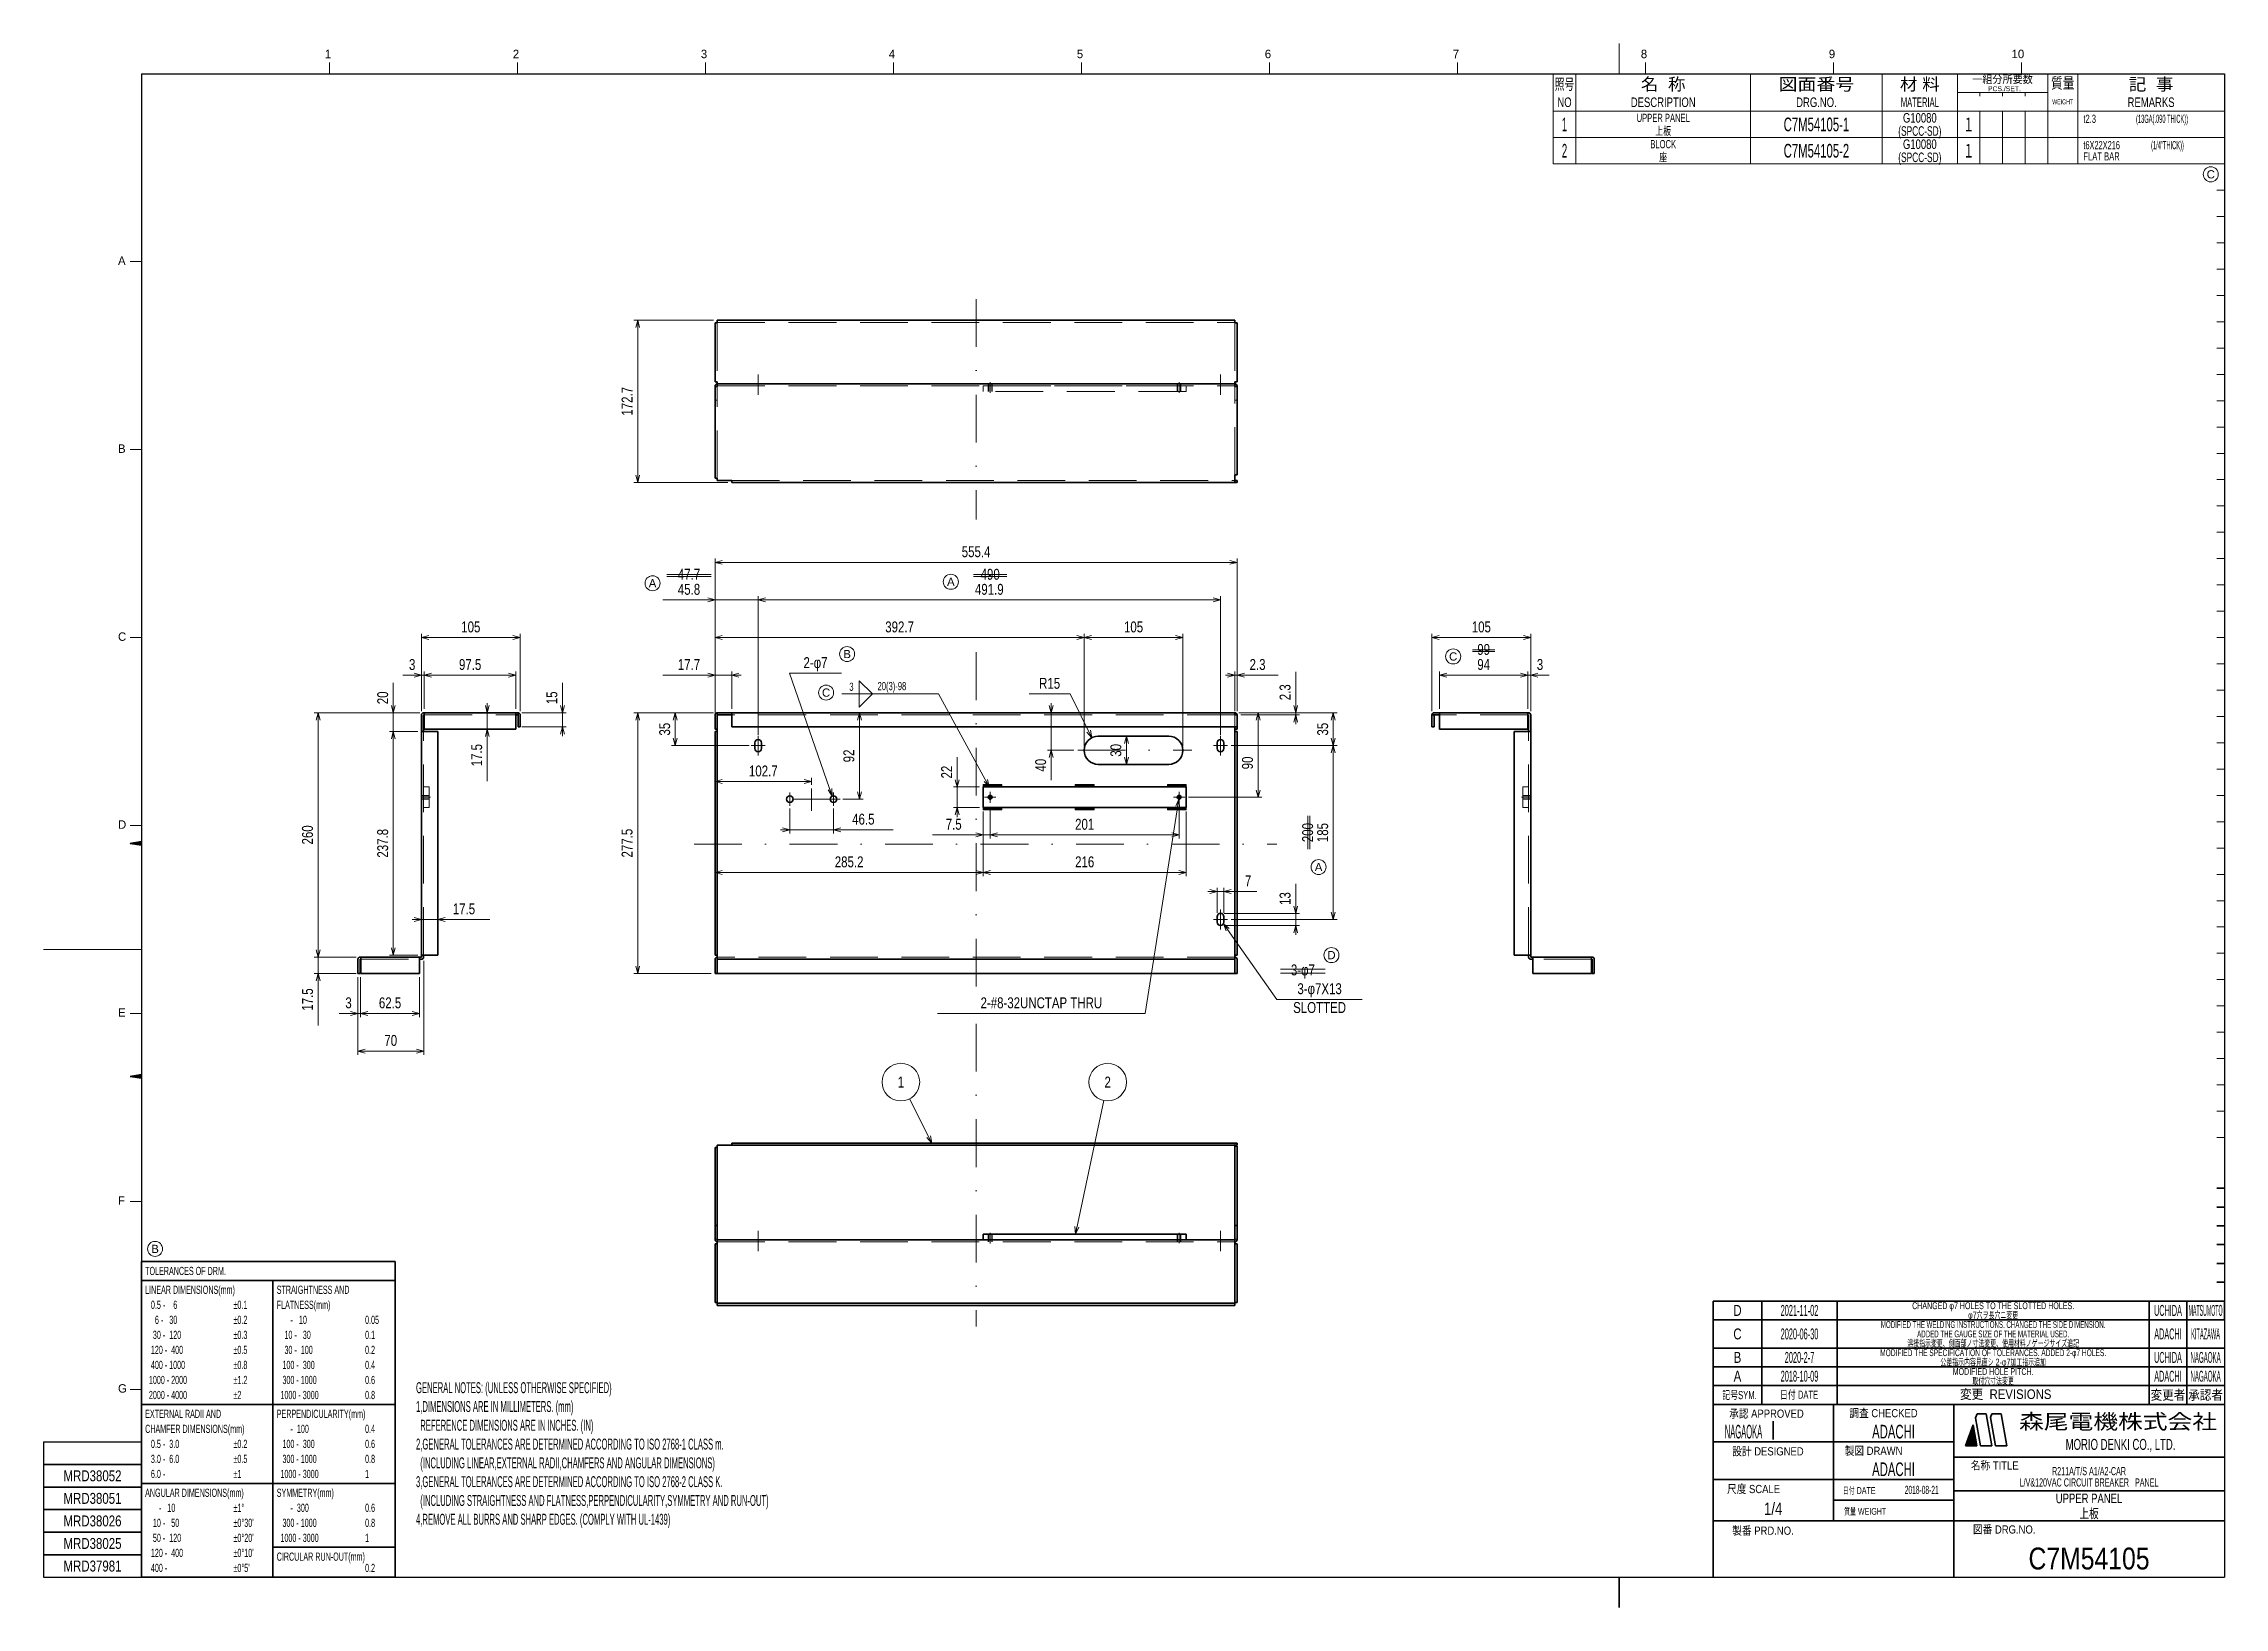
# Model space of a CAD drawing. Header units: millimetres. Extents: x 7 to 587, y 2 to 418.
import ezdxf
from ezdxf.enums import TextEntityAlignment as Align

# ---------------------------------------------------------------- set-up
doc = ezdxf.new("R2010")
doc.units = ezdxf.units.MM
for name, pattern in [('DASHDOT', [25.3, 12.7, -6.3, 0, -6.3]), ('DASHED', [19, 12.7, -6.3]), ('DIVIDE', [31.6, 12.7, -6.3, 0, -6.3, 0, -6.3])]:
    doc.linetypes.add(name, pattern=pattern)
for name, color, linetype in [('GR1_04', 7, 'Continuous'), ('GR1_05', 7, 'Continuous'), ('GR1_06', 7, 'Continuous'), ('GR1_15', 7, 'Continuous'), ('GR1_16', 7, 'Continuous'), ('図面枠C7M', 7, 'Continuous'), ('表題、部品表_01', 7, 'Continuous'), ('表題、部品表_02', 7, 'Continuous'), ('表題、部品表_03', 7, 'Continuous'), ('表題、部品表_Layer1', 7, 'Continuous')]:
    doc.layers.add(name, color=color, linetype=linetype)
doc.styles.add('HG丸ｺﾞｼｯｸM-PRO', font='')
doc.styles.get('HG丸ｺﾞｼｯｸM-PRO').set_extended_font_data('HG丸ｺﾞｼｯｸM-PRO')
pattern_1 = [(45, (0, 0), (-0.1767767, 0.1767767), [])]

msp = doc.modelspace()

# ---------------------------------------------------------------- texts
at = {"layer": 'GR1_05', "color": 3, "linetype": 'Continuous', "lineweight": 35, "style": 'HG丸ｺﾞｼｯｸM-PRO'}
for s, rotation, width, p in [('47.7', 0, 0.784749, (178.65, 274.5)), ('490', 0, 0.784542, (258.75, 274.5)), ('99', 0, 0.784542, (390, 254.5)), ('200', 90, 0.784542, (345.5, 208.12))]:
    msp.add_text(s, height=2.909, rotation=rotation, dxfattribs=dict(at, width=width)).set_placement(p, align=Align.BOTTOM_CENTER)
at = {"layer": 'GR1_05', "color": 3, "linetype": 'Continuous', "lineweight": 35, "style": 'HG丸ｺﾞｼｯｸM-PRO', "width": 0.783086}
msp.add_text('3-φ7', height=2.909, dxfattribs=at).set_placement((341.92, 169.26), align=Align.BOTTOM_CENTER)
at = {"layer": 'GR1_15', "color": 3, "linetype": 'Continuous', "lineweight": 35, "style": 'HG丸ｺﾞｼｯｸM-PRO', "width": 0.784542}
for s, p in [('1', (235, 141.74)), ('2', (290, 141.74))]:
    msp.add_text(s, height=2.91, rotation=0, dxfattribs=at).set_placement(p, align=Align.MIDDLE_CENTER)
at = {"layer": 'GR1_16', "color": 3, "linetype": 'Continuous', "lineweight": 35, "style": 'HG丸ｺﾞｼｯｸM-PRO'}
for s, height, rotation, width, p in [('172.7', 2.909, 90, 0.7847, (164.5, 322.84)), ('555.4', 2.909, 0, 0.7847, (255, 280.5)), ('45.8', 2.909, 0, 0.784749, (178.65, 270.5)), ('491.9', 2.909, 0, 0.7847, (258.51, 270.5)), ('105', 2.909, 0, 0.784542, (120.62, 260.5)), ('392.7', 2.909, 0, 0.7847, (234.66, 260.5)), ('105', 2.909, 0, 0.784542, (296.88, 260.5)), ('105', 2.909, 0, 0.784542, (389.38, 260.5)), ('3', 2.91, 0, 0.784542, (105.02, 250.5)), ('97.5', 2.909, 0, 0.784749, (120.44, 250.5)), ('17.7', 2.909, 0, 0.784749, (178.65, 250.5)), ('2.3', 2.909, 0, 0.784839, (329.86, 250.5)), ('94', 2.909, 0, 0.784542, (390, 250.5)), ('3', 2.91, 0, 0.784542, (404.98, 250.5)), ('20', 2.909, 90, 0.784542, (99.5, 243.96)), ('15', 2.909, 90, 0.784542, (144.5, 243.96)), ('2.3', 2.909, 90, 0.784839, (339.5, 245.44)), ('35', 2.909, 90, 0.784542, (174.5, 235.62)), ('35', 2.909, 90, 0.784542, (349.5, 235.62)), ('17.5', 2.909, 90, 0.784749, (124.5, 228.71)), ('92', 2.909, 90, 0.784542, (223.49, 228.5)), ('40', 2.909, 90, 0.784542, (274.5, 226.04)), ('30', 2.909, 90, 0.784542, (294.5, 230)), ('90', 2.909, 90, 0.784542, (329.5, 226.64)), ('102.7', 2.909, 0, 0.7847, (198.41, 222.18)), ('22', 2.909, 90, 0.784542, (249.5, 224.21)), ('260', 2.909, 90, 0.784542, (79.5, 207.5)), ('237.8', 2.909, 90, 0.7847, (99.5, 205.27)), ('277.5', 2.909, 90, 0.7847, (164.5, 205.31)), ('46.5', 2.909, 0, 0.784749, (225.01, 209.36)), ('7.5', 2.909, 0, 0.784839, (249.05, 208)), ('201', 2.909, 0, 0.784542, (283.88, 208)), ('185', 2.909, 90, 0.784542, (349.5, 208.12)), ('285.2', 2.909, 0, 0.7847, (221.23, 198)), ('216', 2.909, 0, 0.784542, (283.88, 198)), ('7', 2.91, 0, 0.784542, (327.35, 192.95)), ('13', 2.909, 90, 0.784542, (339.5, 190.56)), ('17.5', 2.909, 0, 0.784749, (118.79, 185.5)), ('17.5', 2.909, 90, 0.784749, (79.5, 163.71)), ('3', 2.91, 0, 0.784542, (88.1, 160.5)), ('62.5', 2.909, 0, 0.784749, (99.14, 160.5)), ('70', 2.909, 0, 0.784542, (99.32, 150.5))]:
    msp.add_text(s, height=height, rotation=rotation, dxfattribs=dict(at, width=width)).set_placement(p, align=Align.BOTTOM_CENTER)
for s, height, width, p in [('2-φ7', 2.909, 0.783086, (212.29, 251)), ('R15', 2.909, 0.783552, (274.56, 245.5)), ('2-#8-32UNCTAP THRU', 2.9091, 0.782982, (272.36, 160.5)), ('SLOTTED', 2.909, 0.783761, (346.36, 159.25)), ('3-φ7X13', 2.909, 0.783496, (346.36, 164.25))]:
    msp.add_text(s, height=height, dxfattribs=dict(at, width=width)).set_placement(p, align=Align.BOTTOM_CENTER)
at = {"layer": 'GR1_16', "color": 3, "linetype": 'Continuous', "lineweight": 35, "style": 'HG丸ｺﾞｼｯｸM-PRO', "width": 0.691275}
msp.add_text('3', height=2.18, dxfattribs=at).set_placement((221.85, 246.92), align=Align.MIDDLE_CENTER)
at = {"layer": 'GR1_16', "color": 3, "linetype": 'Continuous', "lineweight": 35, "style": 'HG丸ｺﾞｼｯｸM-PRO', "width": 0.691313}
msp.add_text('20(3)-98', height=2.182, dxfattribs=at).set_placement((228.8, 247.09), align=Align.MIDDLE_LEFT)
at = {"layer": '図面枠C7M', "color": 3, "linetype": 'Continuous', "lineweight": 35, "style": 'HG丸ｺﾞｼｯｸM-PRO'}
for s, height, width, p in [('ADDED THE GAUGE SIZE OF THE MATERIAL USED.', 1.8182, 0.537944, (525.5, 74.75)), ('φ7穴ヲ長穴ニ変更', 1.818, 0.619043, (525.5, 79.75)), ('溶接指示変更、側面部ノ寸法変更、使用材料ノゲージサイズ追記', 1.8182, 0.618958, (525.5, 72.25)), ('公差指示内容見直シ 2-φ7加工指示追加', 1.8182, 0.618921, (525.5, 67.25)), ('取付穴寸法変更', 1.818, 0.618958, (525.5, 62.25)), ('MRD38052', 2.909, 0.783793, (20, 37)), ('MRD38051', 2.909, 0.783793, (20, 31)), ('MRD38026', 2.909, 0.783793, (20, 25)), ('上板', 2.545, 0.741121, (551, 27)), ('MRD38025', 2.909, 0.783793, (20, 19)), ('MRD37981', 2.909, 0.783793, (20, 13))]:
    msp.add_text(s, height=height, dxfattribs=dict(at, width=width)).set_placement(p, align=Align.MIDDLE_CENTER)
for s, width, p in [('GENERAL NOTES: (UNLESS OTHERWISE SPECIFIED)', 0.52211, (106.05, 61.9)), ('1,DIMENSIONS ARE IN MILLIMETERS. (mm)', 0.522052, (106.05, 56.9)), ('2,GENERAL TOLERANCES ARE DETERMINED ACCORDING TO ISO 2768-1 CLASS m.', 0.522186, (106.05, 46.9)), ('  REFERENCE DIMENSIONS ARE IN INCHES. (IN)', 0.522009, (106.05, 51.9)), ('  (INCLUDING LINEAR,EXTERNAL RADII,CHAMFERS AND ANGULAR DIMENSIONS)', 0.522355, (106.05, 41.9)), ('3,GENERAL TOLERANCES ARE DETERMINED ACCORDING TO ISO 2768-2 CLASS K.', 0.52223, (106.05, 36.9)), ('  (INCLUDING STRAIGHTNESS AND FLATNESS,PERPENDICULARITY,SYMMETRY AND RUN-OUT)', 0.522087, (106.05, 31.9)), ('4,REMOVE ALL BURRS AND SHARP EDGES. (COMPLY WITH UL-1439)', 0.52235, (106.05, 26.9))]:
    msp.add_text(s, height=2.9091, dxfattribs=dict(at, width=width)).set_placement(p, align=Align.TOP_LEFT)
at = {"layer": '表題、部品表_03', "color": 3, "linetype": 'Continuous', "lineweight": 35, "style": 'HG丸ｺﾞｼｯｸM-PRO'}
for s, height, width, p in [('1', 3.64, 0.521199, (411.5, 396.5)), ('UPPER PANEL', 2.1818, 0.691487, (437.75, 398.25)), ('上板', 2.182, 0.692256, (437.75, 394.75)), ('C7M54105-1', 3.636, 0.61972, (478.5, 396.5)), ('(SPCC-SD)', 2.545, 0.652377, (506, 394.75)), ('G10080', 2.545, 0.740408, (506, 398.25)), ('１', 3.64, 0.578238, (519, 396.5)), ('2', 3.64, 0.521199, (411.5, 389.5)), ('BLOCK', 2.182, 0.693284, (437.75, 391.25)), ('座', 2.18, 0.692256, (437.75, 387.75)), ('C7M54105-2', 3.636, 0.61972, (478.5, 389.5)), ('(SPCC-SD)', 2.545, 0.652377, (506, 387.75)), ('G10080', 2.545, 0.740408, (506, 391.25)), ('１', 3.64, 0.578238, (519, 389.5))]:
    msp.add_text(s, height=height, dxfattribs=dict(at, width=width)).set_placement(p, align=Align.MIDDLE_CENTER)
for s, height, width, p in [('t2.3', 2.182, 0.690457, (549.5, 398)), ('(13GA(.090 THICK))', 2.1818, 0.416535, (563.5, 398)), ('t6X22X216', 2.182, 0.619122, (549.5, 391)), ('FLAT BAR', 2.182, 0.692996, (549.5, 388)), ('(1/4"THICK))', 2.1818, 0.416609, (567.5, 391))]:
    msp.add_text(s, height=height, dxfattribs=dict(at, width=width)).set_placement(p, align=Align.MIDDLE_LEFT)

# ---------------------------------------------------------------- blocks, each defined once
blk = doc.blocks.new('BLKF024')
at = {"layer": '図面枠C7M', "color": 3, "linetype": 'Continuous', "lineweight": 35}
for p, q in [((30.067393, 143.236108), (30.09438, 143.263095)), ((30.188706, 143.216), (30.264271, 143.291564)), ((30.310019, 143.195891), (30.434161, 143.320033)), ((30.431331, 143.175782), (30.604052, 143.348503)), ((30.552644, 143.155673), (30.773942, 143.376972)), ((30.673956, 143.135565), (30.943833, 143.405441)), ((30.795269, 143.115456), (31.113723, 143.43391)), ((30.916582, 143.095347), (31.283614, 143.462379)), ((31.037894, 143.075238), (31.453504, 143.490848)), ((31.159207, 143.05513), (31.623395, 143.519317)), ((31.280519, 143.035021), (31.793285, 143.547787)), ((31.401832, 143.014912), (31.963176, 143.576256)), ((31.523145, 142.994803), (32.133066, 143.604725)), ((31.644457, 142.974695), (32.302957, 143.633194)), ((31.76577, 142.954586), (32.472847, 143.661663)), ((31.887082, 142.934477), (32.642738, 143.690132)), ((32.008395, 142.914368), (32.812628, 143.718601)), ((32.129708, 142.894259), (32.982519, 143.747071)), ((32.25102, 142.874151), (33, 143.62313)), ((32.372333, 142.854042), (33, 143.481709)), ((32.493645, 142.833933), (33, 143.340288)), ((32.614958, 142.813824), (33, 143.198866)), ((32.736271, 142.793716), (33, 143.057445)), ((32.857583, 142.773607), (33, 142.916024)), ((32.978896, 142.753498), (33, 142.774602))]:
    blk.add_line(p, q, dxfattribs=at)
blk = doc.blocks.new('BLKF025')
at = {"layer": '図面枠C7M', "color": 3, "linetype": 'Continuous', "lineweight": 35}
for p, q in [((30.067393, 205.236108), (30.09438, 205.263095)), ((30.188706, 205.216), (30.264271, 205.291564)), ((30.310019, 205.195891), (30.434161, 205.320033)), ((30.431331, 205.175782), (30.604052, 205.348503)), ((30.552644, 205.155673), (30.773942, 205.376972)), ((30.673956, 205.135565), (30.943833, 205.405441)), ((30.795269, 205.115456), (31.113723, 205.43391)), ((30.916582, 205.095347), (31.283614, 205.462379)), ((31.037894, 205.075238), (31.453504, 205.490848)), ((31.159207, 205.05513), (31.623395, 205.519317)), ((31.280519, 205.035021), (31.793285, 205.547787)), ((31.401832, 205.014912), (31.963176, 205.576256)), ((31.523145, 204.994803), (32.133066, 205.604725)), ((31.644457, 204.974695), (32.302957, 205.633194)), ((31.76577, 204.954586), (32.472847, 205.661663)), ((31.887082, 204.934477), (32.642738, 205.690132)), ((32.008395, 204.914368), (32.812628, 205.718601)), ((32.129708, 204.894259), (32.982519, 205.747071)), ((32.25102, 204.874151), (33, 205.62313)), ((32.372333, 204.854042), (33, 205.481709)), ((32.493645, 204.833933), (33, 205.340288)), ((32.614958, 204.813824), (33, 205.198866)), ((32.736271, 204.793716), (33, 205.057445)), ((32.857583, 204.773607), (33, 204.916024)), ((32.978896, 204.753498), (33, 204.774602))]:
    blk.add_line(p, q, dxfattribs=at)
blk = doc.blocks.new('BLKF026')
at = {"layer": '図面枠C7M', "color": 4, "linetype": 'Continuous', "lineweight": 13}
for p, q in [((518.157871, 44.996757), (520.693675, 47.532561)), ((518.211969, 45.192276), (520.672477, 47.652784)), ((518.292898, 45.414626), (520.651278, 47.773006)), ((518.299292, 44.996757), (520.714874, 47.412338)), ((518.373827, 45.636976), (520.63008, 47.893229)), ((518.440714, 44.996757), (520.736072, 47.292115)), ((518.454756, 45.859327), (520.608881, 48.013452)), ((518.535684, 46.081677), (520.587682, 48.133675)), ((518.582135, 44.996757), (520.757271, 47.171892)), ((518.616613, 46.304027), (520.566484, 48.253898)), ((518.697542, 46.526377), (520.545285, 48.374121)), ((518.723556, 44.996757), (520.778469, 47.051669)), ((518.778471, 46.748727), (520.524087, 48.494343)), ((518.8594, 46.971078), (520.502888, 48.614566)), ((518.864978, 44.996757), (520.799668, 46.931447)), ((518.940329, 47.193428), (520.48169, 48.734789)), ((519.006399, 44.996757), (520.820866, 46.811224)), ((519.021258, 47.415778), (520.460491, 48.855012)), ((519.102186, 47.638128), (520.439293, 48.975235)), ((519.147821, 44.996757), (520.842065, 46.691001)), ((519.183115, 47.860479), (520.418094, 49.095457)), ((519.264044, 48.082829), (520.396896, 49.21568)), ((519.289242, 44.996757), (520.863263, 46.570778)), ((519.344973, 48.305179), (520.375697, 49.335903)), ((519.425902, 48.527529), (520.354499, 49.456126)), ((519.430663, 44.996757), (520.884462, 46.450555)), ((519.506831, 48.749879), (520.3333, 49.576349)), ((519.58776, 48.97223), (520.312102, 49.696572)), ((519.668689, 49.19458), (520.290903, 49.816794)), ((519.749617, 49.41693), (520.269705, 49.937017)), ((519.830546, 49.63928), (520.248506, 50.05724)), ((519.911475, 49.861631), (520.227307, 50.177463)), ((519.992404, 50.083981), (520.206109, 50.297686)), ((520.073333, 50.306331), (520.18491, 50.417909)), ((520.154262, 50.528681), (520.163712, 50.538131)), ((519.572085, 44.996757), (520.90566, 46.330332)), ((519.713506, 44.996757), (520.926859, 46.21011)), ((519.854927, 44.996757), (520.948057, 46.089887)), ((519.996349, 44.996757), (520.969256, 45.969664)), ((520.13777, 44.996757), (520.990455, 45.849441)), ((520.279191, 44.996757), (521.011653, 45.729218)), ((520.420613, 44.996757), (521.032852, 45.608995)), ((520.562034, 44.996757), (521.05405, 45.488773)), ((520.703455, 44.996757), (521.075249, 45.36855)), ((520.844877, 44.996757), (521.096447, 45.248327)), ((520.986298, 44.996757), (521.117646, 45.128104)), ((521.12772, 44.996757), (521.138844, 45.007881))]:
    blk.add_line(p, q, dxfattribs=at)
blk = doc.blocks.new('BLKF023')
at = {"layer": '図面枠C7M', "color": 4, "linetype": 'Continuous', "lineweight": 13}
for p, q in [((426, 410), (426, 418)), ((83, 413), (83, 410)), ((133, 413), (133, 410)), ((183, 413), (183, 410)), ((233, 413), (233, 410)), ((283, 413), (283, 410)), ((333, 413), (333, 410)), ((383, 413), (383, 410)), ((433, 413), (433, 410)), ((483, 413), (483, 410)), ((533, 413), (533, 410)), ((585, 393), (587, 393)), ((585, 386), (587, 386)), ((585, 379), (587, 379)), ((585, 372), (587, 372)), ((30, 360), (33, 360)), ((585, 365), (587, 365)), ((585, 358), (587, 358)), ((585, 351), (587, 351)), ((585, 344), (587, 344)), ((585, 337), (587, 337)), ((585, 330), (587, 330)), ((585, 323), (587, 323)), ((585, 316), (587, 316)), ((30, 310), (33, 310)), ((585, 309), (587, 309)), ((585, 302), (587, 302)), ((585, 295), (587, 295)), ((585, 288), (587, 288)), ((585, 281), (587, 281)), ((585, 274), (587, 274)), ((585, 267), (587, 267)), ((30, 260), (33, 260)), ((587, 260), (585, 260)), ((585, 253), (587, 253)), ((585, 246), (587, 246)), ((585, 239), (587, 239)), ((585, 232), (587, 232)), ((585, 225), (587, 225)), ((585, 218), (587, 218)), ((30, 210), (33, 210)), ((585, 211), (587, 211)), ((585, 204), (587, 204)), ((585, 197), (587, 197)), ((585, 190), (587, 190)), ((585, 183), (587, 183)), ((7, 177), (33, 177)), ((585, 176), (587, 176)), ((585, 169), (587, 169)), ((30, 160), (33, 160)), ((585, 162), (587, 162)), ((585, 155), (587, 155)), ((585, 148), (587, 148)), ((585, 141), (587, 141)), ((585, 134), (587, 134)), ((585, 127), (587, 127)), ((30, 110), (33, 110)), ((30, 60), (33, 60))]:
    blk.add_line(p, q, dxfattribs=at)
at = {"layer": '図面枠C7M', "color": 2, "linetype": 'Continuous', "lineweight": 25}
for p, q in [((33, 410), (587, 410)), ((33, 410), (33, 10)), ((587, 410), (587, 10)), ((7, 46), (7, 10)), ((7, 46), (33, 46)), ((7, 10), (587, 10))]:
    blk.add_line(p, q, dxfattribs=at)
at = {"layer": '図面枠C7M', "color": 3, "linetype": 'Continuous', "lineweight": 35}
for p, q in [((33, 205.75), (30, 205.25)), ((30, 205.25), (33, 204.75)), ((33, 143.75), (30, 143.25)), ((30, 143.25), (33, 142.75)), ((587, 113.5), (585, 113.5)), ((587, 108.5), (585, 108.5)), ((587, 103.5), (585, 103.5)), ((587, 98.5), (585, 98.5)), ((587, 93.5), (585, 93.5)), ((587, 88.5), (585, 88.5)), ((587, 83.5), (585, 83.5)), ((451, 78.5), (587, 78.5)), ((451, 78.5), (451, 10)), ((464, 56), (464, 78.5)), ((484, 56), (484, 78.5)), ((567, 56), (567, 78.5)), ((577, 56), (577, 78.5)), ((451, 71), (587, 71)), ((451, 66), (587, 66)), ((451, 61), (587, 61)), ((451, 56), (587, 56)), ((483, 56), (483, 25)), ((515, 56), (515, 10)), ((520.84, 52.4), (521.23, 53.5)), ((522.14, 45), (520.84, 52.4)), ((521.23, 53.5), (523.64, 53.5)), ((525.14, 45), (523.64, 53.5)), ((525.18, 53.5), (524.82, 52.51)), ((526.14, 45), (524.82, 52.51)), ((525.18, 53.5), (527.64, 53.5)), ((529.14, 45), (527.64, 53.5)), ((467.01, 51.56), (467.01, 46.69)), ((518.14, 45), (520.16, 50.55)), ((521.14, 45), (520.16, 50.55)), ((451, 46), (515, 46)), ((515, 42), (587, 42)), ((518.14, 45), (521.14, 45)), ((522.14, 45), (525.14, 45)), ((526.14, 45), (529.14, 45)), ((7, 40), (33, 40)), ((451, 36), (515, 36)), ((7, 34), (33, 34)), ((483, 30.5), (515, 30.5)), ((515, 33), (587, 33)), ((7, 28), (33, 28)), ((451, 25), (587, 25)), ((7, 22), (33, 22)), ((7, 16), (33, 16)), ((426, 2), (426, 10))]:
    blk.add_line(p, q, dxfattribs=at)
for name in ['BLKF025', 'BLKF024']:
    blk.add_blockref(name, (0, 0), dxfattribs=at)
at = {"layer": '図面枠C7M', "color": 4, "linetype": 'Continuous', "lineweight": 13}
blk.add_blockref('BLKF026', (0, 0), dxfattribs=at)
at = {"layer": '図面枠C7M', "color": 4, "linetype": 'Continuous', "lineweight": 13, "style": 'HG丸ｺﾞｼｯｸM-PRO'}
for s, height, width, p in [('1', 2.25, 1.003994, (81.79, 413.45)), ('2', 2.25, 1.003994, (131.79, 413.45)), ('3', 2.25, 1.003994, (181.79, 413.45)), ('4', 2.25, 1.003994, (231.79, 413.45)), ('5', 2.25, 1.003994, (281.79, 413.45)), ('6', 2.25, 1.003994, (331.79, 413.45)), ('7', 2.25, 1.003994, (381.79, 413.45)), ('8', 2.25, 1.003994, (431.8, 413.45)), ('9', 2.25, 1.003994, (481.8, 413.45)), ('10', 2.255, 1.003994, (530.4, 413.45)), ('A', 2.25, 1.002405, (26.79, 358.45)), ('B', 2.25, 1.004704, (26.79, 308.45)), ('D', 2.25, 1.002334, (26.79, 208.45)), ('E', 2.25, 1.001589, (26.79, 158.45)), ('F', 2.25, 0.998986, (26.79, 108.45)), ('G', 2.25, 1.003714, (26.79, 58.45))]:
    blk.add_text(s, height=height, dxfattribs=dict(at, width=width)).set_placement(p, align=Align.BOTTOM_LEFT)
at = {"layer": '図面枠C7M', "color": 3, "linetype": 'Continuous', "lineweight": 35, "style": 'HG丸ｺﾞｼｯｸM-PRO', "width": 1.001214}
blk.add_text('C', height=2.25, dxfattribs=at).set_placement((26.79, 258.45), align=Align.BOTTOM_LEFT)
at = {"layer": '図面枠C7M', "color": 4, "linetype": 'Continuous', "lineweight": 13, "style": 'HG丸ｺﾞｼｯｸM-PRO'}
for s, height, width, p in [('記号SYM.', 2.182, 0.69227, (458.03, 58.49)), ('日付 DATE', 2.182, 0.692507, (473.87, 58.58)), ('変更  REVISIONS', 2.5455, 0.887352, (528.85, 58.72)), ('変更者', 2.545, 0.887717, (572, 58.5)), ('承認者', 2.545, 0.887717, (582, 58.5)), ('承認 APPROVED', 2.1818, 0.863151, (465.21, 53.54)), ('調査 CHECKED', 2.182, 0.863174, (496.34, 53.67)), ('設計 DESIGNED', 2.1818, 0.862613, (465.61, 43.51)), ('製図 DRAWN', 2.182, 0.863099, (493.7, 43.65)), ('名称 TITLE', 2.182, 0.862489, (525.93, 39.77)), ('尺度 SCALE', 2.182, 0.862581, (461.78, 33.49)), ('日付 DATE', 1.818, 0.618255, (489.88, 33.09)), ('製番 PRD.NO.', 2.182, 0.863299, (464.29, 22.41)), ('質量 WEIGHT', 1.818, 0.618812, (491.46, 27.55)), ('図番 DRG.NO.', 2.182, 0.863083, (528.44, 22.73))]:
    blk.add_text(s, height=height, dxfattribs=dict(at, width=width)).set_placement(p, align=Align.MIDDLE_CENTER)
at = {"layer": '図面枠C7M', "color": 2, "linetype": 'Continuous', "lineweight": 25, "style": 'HG丸ｺﾞｼｯｸM-PRO', "width": 1.206081}
blk.add_text('森尾電機株式会社', height=4, dxfattribs=at).set_placement((558.72, 51.43), align=Align.MIDDLE_CENTER)
at = {"layer": '図面枠C7M', "color": 3, "linetype": 'Continuous', "lineweight": 35, "style": 'HG丸ｺﾞｼｯｸM-PRO', "width": 0.652197}
blk.add_text('MORIO DENKI CO., LTD.', height=2.9091, dxfattribs=at).set_placement((559.38, 45.36), align=Align.MIDDLE_CENTER)
blk = doc.blocks.new('BLKF027')
at = {"layer": '図面枠C7M', "color": 3, "linetype": 'Continuous', "lineweight": 35, "style": 'HG丸ｺﾞｼｯｸM-PRO'}
for s, height, width, p in [('D', 2.91, 0.784656, (457.5, 81)), ('2021-11-02', 2.909, 0.488281, (474, 81)), ('CHANGED φ7 HOLES TO THE SLOTTED HOLES.', 1.8182, 0.618483, (525.5, 82.25)), ('UCHIDA', 2.909, 0.415827, (572, 81)), ('MATSUMOTO', 2.909, 0.286058, (582, 81)), ('C', 2.91, 0.782198, (457.5, 74.75)), ('2020-06-30', 2.909, 0.488281, (474, 74.75)), ('MODIFIED THE WELDING INSTRUCTIONS. CHANGED THE SIDE DIMENSION.', 1.8182, 0.537523, (525.5, 77.25)), ('ADACHI', 2.909, 0.415454, (572, 74.75)), ('KITAZAWA', 2.909, 0.308644, (582, 74.75)), ('B', 2.91, 0.78204, (457.5, 68.5)), ('2020-2-7', 2.909, 0.488281, (474, 68.5)), ('MODIFIED THE SPECIFICATION OF TOLERANCES. ADDED 2-φ7 HOLES.', 1.8182, 0.578157, (525.5, 69.75)), ('UCHIDA', 2.909, 0.415827, (572, 68.5)), ('NAGAOKA', 2.909, 0.334453, (582, 68.5)), ('A', 2.91, 0.782973, (457.5, 63.5)), ('2018-10-09', 2.909, 0.488281, (474, 63.5)), ('MODIFIED HOLE PITCH.', 1.8182, 0.618473, (525.5, 64.75)), ('ADACHI', 2.909, 0.415454, (572, 63.5)), ('NAGAOKA', 2.909, 0.334453, (582, 63.5)), ('NAGAOKA', 3.636, 0.414524, (459.11, 48.75)), ('ADACHI', 3.636, 0.619335, (499, 48.75)), ('ADACHI', 3.636, 0.619335, (499, 38.75)), ('L/V&120VAC CIRCUIT BREAKER\u3000PANEL', 2.1818, 0.522042, (551, 35.25)), ('R211A/T/S A1/A2-CAR', 2.1818, 0.521924, (551, 38.25)), ('1/4', 3.273, 0.80628, (467, 28.25)), ('2018-08-21', 2.182, 0.482412, (506.5, 33.25)), ('UPPER PANEL', 2.5455, 0.742433, (551, 31)), ('C7M54105', 5.818, 0.846013, (551, 15))]:
    blk.add_text(s, height=height, dxfattribs=dict(at, width=width)).set_placement(p, align=Align.MIDDLE_CENTER)
blk = doc.blocks.new('BLKF028')
at = {"layer": '表題、部品表_02', "color": 4, "linetype": 'Continuous', "lineweight": 13}
for p, q in [((408.5, 400), (408.5, 393)), ((408.5, 400), (587, 400)), ((414.5, 400), (414.5, 393)), ((461, 400), (461, 393)), ((496, 400), (496, 393)), ((516, 400), (516, 393)), ((522, 400), (522, 393)), ((528, 400), (528, 393)), ((534, 393), (534, 400)), ((540, 400), (540, 393)), ((548, 400), (548, 393)), ((587, 400), (587, 393)), ((408.5, 393), (587, 393))]:
    blk.add_line(p, q, dxfattribs=at)
blk = doc.blocks.new('BLKF030')
at = {"layer": 'GR1_04', "color": 3, "linetype": 'Continuous', "lineweight": 35}
for p, q in [((107.5, 175), (107.5, 239.425)), ((133.175, 240), (108.075, 240)), ((108.075, 239.425), (108.25, 239.425)), ((108.075, 235), (108.075, 239.425)), ((108.25, 235.625), (108.25, 240)), ((132.625, 235.625), (132.625, 240)), ((132.625, 239.425), (133.175, 239.425)), ((133.175, 236.25), (133.175, 240)), ((133.75, 239.425), (133.75, 236.25)), ((107.5, 235), (111.875, 235)), ((108.25, 235.625), (132.625, 235.625)), ((111.875, 175.55), (111.875, 235)), ((133.175, 236.25), (133.75, 236.25)), ((90.575, 174.425), (90.575, 170.625)), ((91.15, 175), (107.5, 175)), ((91.15, 170.625), (91.15, 174.425)), ((91.15, 174.425), (91.325, 174.425)), ((91.325, 170.625), (91.325, 175)), ((106.95, 170.625), (106.95, 175)), ((106.95, 174.425), (107.5, 174.425)), ((107.5, 175.55), (111.875, 175.55)), ((108.075, 175), (108.075, 175.55)), ((90.575, 170.625), (91.15, 170.625)), ((91.325, 170.625), (106.95, 170.625))]:
    blk.add_line(p, q, dxfattribs=at)
at = {"layer": 'GR1_04', "color": 4, "linetype": 'DASHED', "lineweight": 13}
for p, q in [((108.25, 239.425), (132.625, 239.425)), ((108.075, 175.55), (108.075, 235)), ((91.325, 174.425), (106.95, 174.425))]:
    blk.add_line(p, q, dxfattribs=at)
at = {"layer": 'GR1_04', "color": 3, "linetype": 'Continuous', "lineweight": 35}
for centre, start, end in [((108.075, 239.425), 90, 180), ((133.175, 239.425), 0, 90), ((91.15, 174.425), 90, 180), ((107.5, 175), 270, 0)]:
    blk.add_arc(centre, 0.575, start, end, dxfattribs=at)
blk = doc.blocks.new('BLKF031')
at = {"layer": 'GR1_04', "color": 3, "linetype": 'Continuous', "lineweight": 35}
for p, q in [((376.25, 239.425), (376.25, 236.25)), ((378.25, 239.425), (376.25, 239.425)), ((376.825, 240), (401.925, 240)), ((376.825, 236.25), (376.825, 239.425)), ((378.25, 235.625), (378.25, 240)), ((401.75, 235.625), (401.75, 240)), ((401.925, 239.425), (401.75, 239.425)), ((401.925, 235), (401.925, 239.425)), ((402.5, 175), (402.5, 239.425)), ((376.825, 236.25), (376.25, 236.25)), ((401.75, 235.625), (378.25, 235.625)), ((402.5, 235), (398.125, 235)), ((398.125, 175.55), (398.125, 235)), ((402.5, 175.55), (398.125, 175.55)), ((401.925, 175), (401.925, 175.55)), ((418.85, 175), (402.5, 175)), ((403.05, 174.425), (402.5, 174.425)), ((403.05, 170.625), (403.05, 175)), ((418.675, 170.625), (418.675, 175)), ((418.85, 174.425), (418.675, 174.425)), ((418.85, 170.625), (418.85, 174.425)), ((419.425, 174.425), (419.425, 170.625)), ((418.675, 170.625), (403.05, 170.625)), ((419.425, 170.625), (418.85, 170.625))]:
    blk.add_line(p, q, dxfattribs=at)
at = {"layer": 'GR1_04', "color": 4, "linetype": 'DASHED', "lineweight": 13}
for p, q in [((401.75, 239.425), (378.25, 239.425)), ((401.925, 175.55), (401.925, 235)), ((418.675, 174.425), (403.05, 174.425))]:
    blk.add_line(p, q, dxfattribs=at)
at = {"layer": 'GR1_04', "color": 3, "linetype": 'Continuous', "lineweight": 35}
for centre, start, end in [((376.825, 239.425), 90, 180), ((401.925, 239.425), 0, 90), ((402.5, 175), 180, 270), ((418.85, 174.425), 0, 90)]:
    blk.add_arc(centre, 0.575, start, end, dxfattribs=at)
blk = doc.blocks.new('BLKF032')
at = {"layer": 'GR1_04', "color": 3, "linetype": 'Continuous', "lineweight": 35}
for p, q in [((185.57, 343.68), (186.15, 343.68)), ((185.57, 328.05), (185.57, 343.68)), ((186.15, 344.43), (323.85, 344.43)), ((186.15, 344.43), (186.15, 343.68)), ((323.85, 344.43), (323.85, 343.68)), ((323.85, 343.68), (324.42, 343.68)), ((324.42, 328.05), (324.42, 343.68)), ((185.57, 328.05), (186.15, 328.05)), ((185.57, 326.93), (185.57, 302.38)), ((185.57, 326.75), (186.15, 326.75)), ((186.15, 328.05), (186.15, 327.5)), ((186.15, 327.5), (323.85, 327.5)), ((186.15, 326.75), (186.15, 327.5)), ((323.85, 328.05), (323.85, 327.5)), ((323.85, 328.05), (324.42, 328.05)), ((323.85, 326.75), (323.85, 327.5)), ((323.85, 326.75), (324.42, 326.75)), ((324.42, 326.93), (324.42, 303.25)), ((185.57, 302.38), (186.15, 302.38)), ((186.15, 301.82), (186.15, 302.38)), ((186.15, 301.82), (190, 301.82)), ((190, 301.82), (190, 301.25)), ((323.85, 301.25), (323.85, 303.25)), ((323.85, 303.25), (324.42, 303.25)), ((323.85, 301.82), (324.42, 301.82)), ((324.42, 301.82), (324.42, 301.25)), ((190, 301.25), (324.42, 301.25))]:
    blk.add_line(p, q, dxfattribs=at)
at = {"layer": 'GR1_04', "color": 4, "linetype": 'DASHED', "lineweight": 13}
for p, q in [((186.15, 343.85), (323.85, 343.85)), ((186.15, 343.68), (186.15, 328.05)), ((323.85, 343.68), (323.85, 328.05)), ((186.15, 326.93), (323.85, 326.93)), ((186.15, 302.38), (186.15, 326.75)), ((323.85, 303.25), (323.85, 326.75)), ((185.57, 323.13), (186.15, 323.13)), ((323.85, 323.13), (324.42, 323.13)), ((190, 301.82), (323.85, 301.82))]:
    blk.add_line(p, q, dxfattribs=at)
at = {"layer": 'GR1_04', "color": 4, "linetype": 'DASHDOT', "lineweight": 13}
for p, q in [((197.02, 329.95), (197.02, 324.6)), ((320, 329.95), (320, 324.6))]:
    blk.add_line(p, q, dxfattribs=at)
at = {"layer": 'GR1_04', "color": 3, "linetype": 'Continuous', "lineweight": 35}
for centre, start, end in [((186.15, 326.93), 90, 180), ((323.85, 326.93), 0, 90)]:
    blk.add_arc(centre, 0.575, start, end, dxfattribs=at)
blk = doc.blocks.new('BLKF033')
at = {"layer": 'GR1_04', "color": 3, "linetype": 'Continuous', "lineweight": 35}
for p, q in [((185.57, 99.82), (185.57, 124.37)), ((185.57, 124.37), (186.15, 124.37)), ((186.15, 124.92), (186.15, 124.37)), ((186.15, 124.92), (190, 124.92)), ((186.15, 124.37), (186.15, 99.99)), ((190, 125.49), (324.42, 125.49)), ((190, 124.92), (190, 125.49)), ((190, 124.92), (323.85, 124.92)), ((323.85, 124.92), (324.42, 124.92)), ((323.85, 124.92), (323.85, 124.74)), ((323.85, 124.74), (324.42, 124.74)), ((323.85, 124.74), (323.85, 99.99)), ((324.42, 124.92), (324.42, 125.49)), ((324.42, 99.82), (324.42, 124.74)), ((185.57, 103.62), (186.15, 103.62)), ((185.57, 98.69), (186.15, 98.69)), ((185.57, 98.69), (185.57, 83.07)), ((186.15, 99.99), (186.15, 99.24)), ((186.15, 99.82), (323.85, 99.82)), ((186.15, 98.69), (186.15, 99.24)), ((186.15, 83.07), (186.15, 98.69)), ((323.85, 103.62), (324.42, 103.62)), ((323.85, 99.99), (323.85, 99.24)), ((323.85, 98.69), (323.85, 99.24)), ((323.85, 83.07), (323.85, 98.69)), ((323.85, 98.69), (324.42, 98.69)), ((324.42, 98.69), (324.42, 83.07)), ((185.57, 83.07), (186.15, 83.07)), ((186.15, 82.32), (186.15, 83.07)), ((186.15, 82.89), (323.85, 82.89)), ((186.15, 82.32), (323.85, 82.32)), ((323.85, 82.32), (323.85, 83.07)), ((323.85, 83.07), (324.42, 83.07))]:
    blk.add_line(p, q, dxfattribs=at)
at = {"layer": 'GR1_04', "color": 4, "linetype": 'DASHED', "lineweight": 13}
for p, q in [((323.85, 125.49), (323.85, 124.92)), ((185.57, 99.99), (186.15, 99.99)), ((186.15, 99.24), (323.85, 99.24)), ((323.85, 99.99), (324.42, 99.99))]:
    blk.add_line(p, q, dxfattribs=at)
at = {"layer": 'GR1_04', "color": 4, "linetype": 'DASHDOT', "lineweight": 13}
for p, q in [((197.02, 96.79), (197.02, 102.14)), ((320, 96.79), (320, 102.14))]:
    blk.add_line(p, q, dxfattribs=at)
at = {"layer": 'GR1_04', "color": 3, "linetype": 'Continuous', "lineweight": 35}
for centre, start, end in [((186.15, 99.82), 180, 270), ((323.85, 99.82), 270, 0)]:
    blk.add_arc(centre, 0.575, start, end, dxfattribs=at)
blk = doc.blocks.new('FXTIP_ARROW_S')
at = {"color": 0, "linetype": 'Continuous', "lineweight": -2}
for q in [(-1, 0), (-0.97, 0.26), (-0.97, -0.26)]:
    blk.add_line((0, 0), q, dxfattribs=at)
blk = doc.blocks.new('FXTIP_ARROW_E')
at = {"color": 0, "linetype": 'Continuous', "lineweight": -2}
for q in [(-1, 0), (-0.97, 0.26), (-0.97, -0.26)]:
    blk.add_line((0, 0), q, dxfattribs=at)
blk = doc.blocks.new('BLKF035')
at = {"layer": 'GR1_06', "color": 3, "linetype": 'Continuous', "lineweight": 35}
for p, q in [((256.875, 220.25), (256.875, 214.75)), ((256.875, 220.25), (310.875, 220.25)), ((256.875, 214.75), (310.875, 214.75)), ((310.875, 214.75), (310.875, 220.25))]:
    blk.add_line(p, q, dxfattribs=at)
blk = doc.blocks.new('BLKF036')
at = {"layer": 'GR1_06', "color": 3, "linetype": 'Continuous', "lineweight": 35}
for radius in [0.5, 0.4]:
    blk.add_circle((309, 217.5), radius, dxfattribs=at)
blk = doc.blocks.new('BLKF037')
at = {"layer": 'GR1_06', "color": 3, "linetype": 'Continuous', "lineweight": 35}
for radius in [0.5, 0.4]:
    blk.add_circle((258.75, 217.5), radius, dxfattribs=at)
blk = doc.blocks.new('BLKF034')
at = {"layer": 'GR1_06', "color": 4, "linetype": 'DASHDOT', "lineweight": 13}
for p, q in [((260.25, 217.5), (257.25, 217.5)), ((258.75, 216), (258.75, 219)), ((310.5, 217.5), (307.5, 217.5)), ((309, 216), (309, 219))]:
    blk.add_line(p, q, dxfattribs=at)
at = {"layer": 'GR1_06', "color": 3, "linetype": 'Continuous', "lineweight": 35}
for name in ['BLKF035', 'BLKF037', 'BLKF036']:
    blk.add_blockref(name, (0, 0), dxfattribs=at)
blk = doc.blocks.new('BLKF039')
at = {"layer": 'GR1_06', "color": 3, "linetype": 'Continuous', "lineweight": 35}
for p, q in [((310.87, 101.32), (256.88, 101.32)), ((256.88, 101.32), (256.88, 99.82)), ((256.88, 99.82), (310.87, 99.82)), ((310.87, 101.32), (310.87, 99.82))]:
    blk.add_line(p, q, dxfattribs=at)
blk = doc.blocks.new('BLKF040')
at = {"layer": 'GR1_06', "color": 4, "linetype": 'DASHED', "lineweight": 13}
for p, q in [((258.25, 101.32), (258.25, 99.24)), ((258.35, 101.32), (258.35, 99.24)), ((259.15, 101.32), (259.15, 99.24)), ((259.25, 101.32), (259.25, 99.24))]:
    blk.add_line(p, q, dxfattribs=at)
blk = doc.blocks.new('BLKF041')
at = {"layer": 'GR1_06', "color": 4, "linetype": 'DASHED', "lineweight": 13}
for p, q in [((308.5, 101.32), (308.5, 99.24)), ((308.6, 101.32), (308.6, 99.24)), ((309.4, 101.32), (309.4, 99.24)), ((309.5, 101.32), (309.5, 99.24))]:
    blk.add_line(p, q, dxfattribs=at)
blk = doc.blocks.new('BLKF038')
at = {"layer": 'GR1_06', "color": 4, "linetype": 'DASHDOT', "lineweight": 13}
for p, q in [((258.75, 101.65), (258.75, 98.82)), ((309, 101.65), (309, 98.85))]:
    blk.add_line(p, q, dxfattribs=at)
at = {"layer": 'GR1_06', "color": 3, "linetype": 'Continuous', "lineweight": 35}
blk.add_blockref('BLKF039', (0, 0), dxfattribs=at)
at = {"layer": 'GR1_06', "color": 4, "linetype": 'DASHED', "lineweight": 13}
for name in ['BLKF040', 'BLKF041']:
    blk.add_blockref(name, (0, 0), dxfattribs=at)
blk = doc.blocks.new('BLKF043')
at = {"layer": 'GR1_06', "color": 4, "linetype": 'DASHED', "lineweight": 13}
for p, q in [((400.425, 220.25), (400.425, 214.75)), ((400.425, 220.25), (401.925, 220.25)), ((400.425, 214.75), (401.925, 214.75)), ((401.925, 214.75), (401.925, 220.25))]:
    blk.add_line(p, q, dxfattribs=at)
blk = doc.blocks.new('BLKF044')
at = {"layer": 'GR1_06', "color": 4, "linetype": 'DASHED', "lineweight": 13}
for p, q in [((400.425, 218), (402.5, 218)), ((400.425, 217.9), (402.5, 217.9)), ((400.425, 217.1), (402.5, 217.1)), ((400.425, 217), (402.5, 217))]:
    blk.add_line(p, q, dxfattribs=at)
blk = doc.blocks.new('BLKF042')
at = {"layer": 'GR1_06', "color": 4, "linetype": 'DASHDOT', "lineweight": 13}
blk.add_line((400.09, 217.5), (402.71, 217.5), dxfattribs=at)
at = {"layer": 'GR1_06', "color": 4, "linetype": 'DASHED', "lineweight": 13}
for name in ['BLKF043', 'BLKF044']:
    blk.add_blockref(name, (0, 0), dxfattribs=at)
blk = doc.blocks.new('BLKF046')
at = {"layer": 'GR1_06', "color": 4, "linetype": 'DASHED', "lineweight": 13}
for p, q in [((108.075, 214.75), (108.075, 220.25)), ((109.575, 220.25), (108.075, 220.25)), ((109.575, 214.75), (108.075, 214.75)), ((109.575, 220.25), (109.575, 214.75))]:
    blk.add_line(p, q, dxfattribs=at)
blk = doc.blocks.new('BLKF047')
at = {"layer": 'GR1_06', "color": 4, "linetype": 'DASHED', "lineweight": 13}
for p, q in [((109.575, 218), (107.5, 218)), ((109.575, 217.9), (107.5, 217.9)), ((109.575, 217.1), (107.5, 217.1)), ((109.575, 217), (107.5, 217))]:
    blk.add_line(p, q, dxfattribs=at)
blk = doc.blocks.new('BLKF045')
at = {"layer": 'GR1_06', "color": 4, "linetype": 'DASHDOT', "lineweight": 13}
blk.add_line((109.91, 217.5), (107.29, 217.5), dxfattribs=at)
at = {"layer": 'GR1_06', "color": 4, "linetype": 'DASHED', "lineweight": 13}
for name in ['BLKF047', 'BLKF046']:
    blk.add_blockref(name, (0, 0), dxfattribs=at)
blk = doc.blocks.new('BLKF049')
at = {"layer": 'GR1_06', "color": 4, "linetype": 'DASHED', "lineweight": 13}
for p, q in [((256.875, 326.925), (310.875, 326.925)), ((256.875, 325.425), (256.875, 326.925)), ((310.875, 325.425), (256.875, 325.425)), ((310.875, 325.425), (310.875, 326.925))]:
    blk.add_line(p, q, dxfattribs=at)
blk = doc.blocks.new('BLKF050')
at = {"layer": 'GR1_06', "color": 4, "linetype": 'DASHED', "lineweight": 13}
for p, q in [((258.25, 325.425), (258.25, 327.5)), ((258.35, 325.425), (258.35, 327.5)), ((259.15, 325.425), (259.15, 327.5)), ((259.25, 325.425), (259.25, 327.5))]:
    blk.add_line(p, q, dxfattribs=at)
blk = doc.blocks.new('BLKF051')
at = {"layer": 'GR1_06', "color": 4, "linetype": 'DASHED', "lineweight": 13}
for p, q in [((308.5, 325.425), (308.5, 327.5)), ((308.6, 325.425), (308.6, 327.5)), ((309.4, 325.425), (309.4, 327.5)), ((309.5, 325.425), (309.5, 327.5))]:
    blk.add_line(p, q, dxfattribs=at)
blk = doc.blocks.new('BLKF048')
at = {"layer": 'GR1_06', "color": 4, "linetype": 'DASHDOT', "lineweight": 13}
for p, q in [((258.75, 325.09), (258.75, 327.92)), ((309, 325.09), (309, 327.9))]:
    blk.add_line(p, q, dxfattribs=at)
at = {"layer": 'GR1_06', "color": 4, "linetype": 'DASHED', "lineweight": 13}
for name in ['BLKF049', 'BLKF050', 'BLKF051']:
    blk.add_blockref(name, (0, 0), dxfattribs=at)
blk = doc.blocks.new('BLKF052')
at = {"layer": 'GR1_16', "color": 4, "linetype": 'DIVIDE', "lineweight": 13}
for p, q in [((305.875, 220.875), (310.875, 220.875)), ((305.875, 220.875), (305.875, 220.25)), ((310.875, 220.875), (310.875, 220.25)), ((310.875, 220.25), (305.875, 220.25))]:
    blk.add_line(p, q, dxfattribs=at)
blk = doc.blocks.new('BLKF053')
at = {"layer": 'GR1_16', "color": 4, "linetype": 'DIVIDE', "lineweight": 13}
for p, q in [((256.875, 220.875), (261.875, 220.875)), ((256.875, 220.875), (256.875, 220.25)), ((261.875, 220.875), (261.875, 220.25)), ((261.875, 220.25), (256.875, 220.25))]:
    blk.add_line(p, q, dxfattribs=at)
blk = doc.blocks.new('BLKF054')
at = {"layer": 'GR1_16', "color": 4, "linetype": 'DIVIDE', "lineweight": 13}
for p, q in [((281.375, 220.875), (286.375, 220.875)), ((281.375, 220.875), (281.375, 220.25)), ((286.375, 220.875), (286.375, 220.25)), ((286.375, 220.25), (281.375, 220.25))]:
    blk.add_line(p, q, dxfattribs=at)
blk = doc.blocks.new('BLKF055')
at = {"layer": 'GR1_16', "color": 4, "linetype": 'DIVIDE', "lineweight": 13}
for p, q in [((305.875, 214.125), (305.875, 214.75)), ((310.875, 214.75), (305.875, 214.75)), ((310.875, 214.125), (310.875, 214.75)), ((305.875, 214.125), (310.875, 214.125))]:
    blk.add_line(p, q, dxfattribs=at)
blk = doc.blocks.new('BLKF056')
at = {"layer": 'GR1_16', "color": 4, "linetype": 'DIVIDE', "lineweight": 13}
for p, q in [((256.875, 214.125), (256.875, 214.75)), ((261.875, 214.75), (256.875, 214.75)), ((261.875, 214.125), (261.875, 214.75)), ((256.875, 214.125), (261.875, 214.125))]:
    blk.add_line(p, q, dxfattribs=at)
blk = doc.blocks.new('BLKF057')
at = {"layer": 'GR1_16', "color": 4, "linetype": 'DIVIDE', "lineweight": 13}
for p, q in [((281.375, 214.125), (281.375, 214.75)), ((286.375, 214.75), (281.375, 214.75)), ((286.375, 214.125), (286.375, 214.75)), ((281.375, 214.125), (286.375, 214.125))]:
    blk.add_line(p, q, dxfattribs=at)
blk = doc.blocks.new('BLKF058')
at = {"layer": 'GR1_16', "color": 4, "linetype": 'Continuous', "lineweight": 13}
for p, q in [((227.43, 245), (223.93, 248.5)), ((223.93, 241.5), (223.93, 248.5)), ((227.43, 245), (223.93, 241.5))]:
    blk.add_line(p, q, dxfattribs=at)
blk = doc.blocks.new('BLKF059')
at = {"layer": '表題、部品表_02', "color": 4, "linetype": 'Continuous', "lineweight": 13}
for p, q in [((408.5, 393), (408.5, 386)), ((408.5, 393), (587, 393)), ((414.5, 393), (414.5, 386)), ((461, 393), (461, 386)), ((496, 393), (496, 386)), ((516, 393), (516, 386)), ((522, 393), (522, 386)), ((528, 393), (528, 386)), ((534, 386), (534, 393)), ((540, 393), (540, 386)), ((548, 393), (548, 386)), ((587, 393), (587, 386)), ((408.5, 386), (587, 386))]:
    blk.add_line(p, q, dxfattribs=at)
blk = doc.blocks.new('BLKF061')
at = {"layer": 'GR1_05', "color": 4, "linetype": 'Continuous', "lineweight": 13}
blk.add_circle((168.95, 274.44), 2, dxfattribs=at)
at = {"layer": 'GR1_05', "color": 4, "linetype": 'Continuous', "lineweight": 13, "style": 'HG丸ｺﾞｼｯｸM-PRO', "width": 1.042301}
blk.add_text('A', height=2.18, dxfattribs=at).set_placement((168.95, 274.44), align=Align.MIDDLE_CENTER)
blk = doc.blocks.new('BLKF062')
at = {"layer": 'GR1_05', "color": 4, "linetype": 'Continuous', "lineweight": 13}
blk.add_circle((248.29, 274.83), 2, dxfattribs=at)
at = {"layer": 'GR1_05', "color": 4, "linetype": 'Continuous', "lineweight": 13, "style": 'HG丸ｺﾞｼｯｸM-PRO', "width": 1.042301}
blk.add_text('A', height=2.18, dxfattribs=at).set_placement((248.29, 274.83), align=Align.MIDDLE_CENTER)
blk = doc.blocks.new('BLKF063')
at = {"layer": 'GR1_05', "color": 4, "linetype": 'Continuous', "lineweight": 13}
blk.add_circle((346.09, 198.95), 2, dxfattribs=at)
at = {"layer": 'GR1_05', "color": 4, "linetype": 'Continuous', "lineweight": 13, "style": 'HG丸ｺﾞｼｯｸM-PRO', "width": 1.042301}
blk.add_text('A', height=2.18, dxfattribs=at).set_placement((346.09, 198.95), align=Align.MIDDLE_CENTER)
blk = doc.blocks.new('BLKF065')
at = {"layer": '表題、部品表_01', "color": 4, "linetype": 'Continuous', "lineweight": 13}
for p, q in [((408.5, 410), (408.5, 400)), ((408.5, 410), (587, 410)), ((414.5, 410), (414.5, 400)), ((461, 410), (461, 400)), ((496, 410), (496, 400)), ((516, 410), (516, 400)), ((540, 410), (540, 400)), ((548, 410), (548, 400)), ((587, 410), (587, 400)), ((516, 405), (540, 405)), ((522, 404), (522, 405)), ((528, 405), (528, 404)), ((534, 405), (534, 404)), ((408.5, 400), (587, 400))]:
    blk.add_line(p, q, dxfattribs=at)
at = {"layer": '表題、部品表_01', "color": 3, "linetype": 'Continuous', "lineweight": 35, "style": 'HG丸ｺﾞｼｯｸM-PRO'}
for s, height, width, p in [('照号', 2.909, 0.651535, (411.5, 407.2)), ('名  称', 3.273, 1.042426, (437.75, 407.2)), ('図面番号', 3.273, 1.127518, (478.5, 407.2)), ('材 料', 3.273, 1.042439, (506, 407.2)), ('一組分所要数', 2.036, 0.966638, (528, 408.5)), ('PCS./SET.', 1.309, 0.862935, (528.5, 406)), ('質量', 2.909, 0.781842, (544, 407.5)), ('記  事', 3.273, 1.042426, (567.5, 407.2)), ('NO', 2.545, 0.740841, (411.5, 402.4)), ('DESCRIPTION', 2.5455, 0.741365, (437.75, 402.4)), ('DRG.NO.', 2.545, 0.741189, (478.5, 402.4)), ('MATERIAL', 2.545, 0.594756, (506, 402.4)), ('WEIGHT', 1.309, 0.635507, (544, 402.5)), ('REMARKS', 2.545, 0.742803, (567.5, 402.4))]:
    blk.add_text(s, height=height, dxfattribs=dict(at, width=width)).set_placement(p, align=Align.MIDDLE_CENTER)
blk = doc.blocks.new('BLKF064')
at = {"layer": '表題、部品表_01', "color": 3, "linetype": 'Continuous', "lineweight": 13}
blk.add_blockref('BLKF065', (0, 0), dxfattribs=at)
blk = doc.blocks.new('BLKF066')
at = {"layer": 'GR1_05', "color": 4, "linetype": 'Continuous', "lineweight": 13}
blk.add_circle((220.7, 255.61), 2, dxfattribs=at)
at = {"layer": 'GR1_05', "color": 4, "linetype": 'Continuous', "lineweight": 13, "style": 'HG丸ｺﾞｼｯｸM-PRO', "width": 1.04272}
blk.add_text('B', height=2.18, dxfattribs=at).set_placement((220.7, 255.61), align=Align.MIDDLE_CENTER)
blk = doc.blocks.new('BLKF067')
at = {"layer": '図面枠C7M', "color": 3, "linetype": 'Continuous', "lineweight": 35}
for p, q in [((33, 94), (100.5, 94)), ((33, 94), (33, 10)), ((100.5, 10), (100.5, 94)), ((33, 89), (100.5, 89)), ((68, 10), (68, 89)), ((33, 56), (68, 56)), ((68, 56), (100.5, 56)), ((33, 35), (68, 35)), ((68, 35), (100.5, 35)), ((68, 18), (100.5, 18)), ((33, 10), (100.5, 10))]:
    blk.add_line(p, q, dxfattribs=at)
at = {"layer": '図面枠C7M', "color": 4, "linetype": 'Continuous', "lineweight": 13, "style": 'HG丸ｺﾞｼｯｸM-PRO'}
for s, height, width, p in [('TOLERANCES OF DRM.', 2.1818, 0.522208, (34, 91.5)), ('LINEAR DIMENSIONS(mm)', 2.1818, 0.521664, (34, 86.5)), ('STRAIGHTNESS AND', 2.1818, 0.521949, (69, 86.5)), (' 0.5 -    6', 2.1818, 0.524049, (35, 82.5)), ('±0.1', 2.182, 0.52198, (57.5, 82.5)), ('FLATNESS(mm)', 2.1818, 0.521994, (69, 82.5)), ('  30 -  120', 2.1818, 0.522893, (35, 74.5)), ('   6 -   30', 2.1818, 0.52397, (35, 78.5)), ('±0.2', 2.182, 0.52198, (57.5, 78.5)), ('±0.3', 2.182, 0.52198, (57.5, 74.5)), ('  10 -   30', 2.1818, 0.523391, (70, 74.5)), ('     -   10', 2.1818, 0.524651, (70, 78.5)), ('0.05', 2.182, 0.52205, (92.5, 78.5)), ('0.1', 2.182, 0.522424, (92.5, 74.5)), (' 120 -  400', 2.1818, 0.52246, (35, 70.5)), ('±0.5', 2.182, 0.52198, (57.5, 70.5)), ('  30 -  100', 2.1818, 0.522893, (70, 70.5)), ('0.2', 2.182, 0.522424, (92.5, 70.5)), (' 400 - 1000', 2.1818, 0.52208, (35, 66.5)), ('±0.8', 2.182, 0.52198, (57.5, 66.5)), (' 100 -  300', 2.1818, 0.52246, (70, 66.5)), ('0.4', 2.182, 0.522424, (92.5, 66.5)), ('2000 - 4000', 2.1818, 0.521744, (35, 58.5)), ('1000 - 2000', 2.1818, 0.521744, (35, 62.5)), ('±1.2', 2.182, 0.52198, (57.5, 62.5)), ('±2', 2.182, 0.521216, (57.5, 58.5)), ('1000 - 3000', 2.1818, 0.521744, (70, 58.5)), (' 300 - 1000', 2.1818, 0.52208, (70, 62.5)), ('0.6', 2.182, 0.522424, (92.5, 62.5)), ('0.8', 2.182, 0.522424, (92.5, 58.5)), ('EXTERNAL RADII AND', 2.1818, 0.522426, (34, 53.5)), ('PERPENDICULARITY(mm)', 2.1818, 0.521822, (69, 53.5)), ('CHAMFER DIMENSIONS(mm)', 2.1818, 0.521615, (34, 49.5)), (' 0.5 -  3.0', 2.1818, 0.523514, (35, 45.5)), ('±0.2', 2.182, 0.52198, (57.5, 45.5)), (' 100 -  300', 2.1818, 0.52246, (70, 45.5)), ('     -  100', 2.1818, 0.52397, (70, 49.5)), ('0.4', 2.182, 0.522424, (92.5, 49.5)), ('0.6', 2.182, 0.522424, (92.5, 45.5)), (' 3.0 -  6.0', 2.1818, 0.523514, (35, 41.5)), ('±0.5', 2.182, 0.52198, (57.5, 41.5)), (' 300 - 1000', 2.1818, 0.52208, (70, 41.5)), ('0.8', 2.182, 0.522424, (92.5, 41.5)), (' 6.0 -', 2.182, 0.523279, (35, 37.5)), ('±1', 2.182, 0.521216, (57.5, 37.5)), ('1000 - 3000', 2.1818, 0.521744, (70, 37.5)), ('1', 2.18, 0.521199, (92.5, 37.5)), ('ANGULAR DIMENSIONS(mm)', 2.1818, 0.521887, (34, 32.5)), ('     -   10', 2.1818, 0.524651, (35, 28.5)), ('±1°', 2.182, 0.52122, (57.5, 28.5)), ('SYMMETRY(mm)', 2.1818, 0.521222, (69, 32.5)), ('     -  300', 2.1818, 0.52397, (70, 28.5)), ('0.6', 2.182, 0.522424, (92.5, 28.5)), ('  10 -   50', 2.1818, 0.523391, (35, 24.5)), ("±0°30'", 2.182, 0.521679, (57.5, 24.5)), (' 300 - 1000', 2.1818, 0.52208, (70, 24.5)), ('0.8', 2.182, 0.522424, (92.5, 24.5)), (' 120 -  400', 2.1818, 0.52246, (35, 16.5)), ('  50 -  120', 2.1818, 0.522893, (35, 20.5)), ("±0°20'", 2.182, 0.521679, (57.5, 20.5)), ("±0°10'", 2.182, 0.521679, (57.5, 16.5)), ('1000 - 3000', 2.1818, 0.521744, (70, 20.5)), ('1', 2.18, 0.521199, (92.5, 20.5)), (' 400 -', 2.182, 0.52234, (35, 12.5)), ("±0°5'", 2.182, 0.521776, (57.5, 12.5)), ('CIRCULAR RUN-OUT(mm)', 2.1818, 0.521639, (69, 15.5)), ('0.2', 2.182, 0.522424, (92.5, 12.5))]:
    blk.add_text(s, height=height, dxfattribs=dict(at, width=width)).set_placement(p, align=Align.MIDDLE_LEFT)
blk = doc.blocks.new('BLKF068')
at = {"layer": '表題、部品表_Layer1', "color": 4, "linetype": 'Continuous', "lineweight": 13}
blk.add_circle((36.64, 97.37), 2, dxfattribs=at)
at = {"layer": '表題、部品表_Layer1', "color": 4, "linetype": 'Continuous', "lineweight": 13, "style": 'HG丸ｺﾞｼｯｸM-PRO', "width": 1.04272}
blk.add_text('B', height=2.18, dxfattribs=at).set_placement((36.64, 97.37), align=Align.MIDDLE_CENTER)
blk = doc.blocks.new('BLKF069')
at = {"layer": 'GR1_05', "color": 4, "linetype": 'Continuous', "lineweight": 13}
blk.add_circle((215.11, 245.35), 2, dxfattribs=at)
at = {"layer": 'GR1_05', "color": 4, "linetype": 'Continuous', "lineweight": 13, "style": 'HG丸ｺﾞｼｯｸM-PRO', "width": 1.042931}
blk.add_text('C', height=2.18, dxfattribs=at).set_placement((215.11, 245.35), align=Align.MIDDLE_CENTER)
blk = doc.blocks.new('BLKF070')
at = {"layer": 'GR1_05', "color": 4, "linetype": 'Continuous', "lineweight": 13}
blk.add_circle((381.89, 254.97), 2, dxfattribs=at)
at = {"layer": 'GR1_05', "color": 4, "linetype": 'Continuous', "lineweight": 13, "style": 'HG丸ｺﾞｼｯｸM-PRO', "width": 1.042931}
blk.add_text('C', height=2.18, dxfattribs=at).set_placement((381.89, 254.97), align=Align.MIDDLE_CENTER)
blk = doc.blocks.new('BLKF071')
at = {"layer": '表題、部品表_Layer1', "color": 4, "linetype": 'Continuous', "lineweight": 13}
blk.add_circle((583.39, 383.23), 2, dxfattribs=at)
at = {"layer": '表題、部品表_Layer1', "color": 4, "linetype": 'Continuous', "lineweight": 13, "style": 'HG丸ｺﾞｼｯｸM-PRO', "width": 1.042931}
blk.add_text('C', height=2.18, dxfattribs=at).set_placement((583.39, 383.23), align=Align.MIDDLE_CENTER)
blk = doc.blocks.new('BLKF073')
at = {"layer": '図面枠C7M', "color": 3, "linetype": 'Continuous', "lineweight": 35}
for p, q in [((451, 83.5), (587, 83.5)), ((451, 83.5), (451, 78.5)), ((464, 83.5), (464, 78.5)), ((484, 83.5), (484, 78.5)), ((567, 83.5), (567, 78.5)), ((577, 83.5), (577, 78.5)), ((587, 83.5), (587, 78.5)), ((451, 78.5), (587, 78.5))]:
    blk.add_line(p, q, dxfattribs=at)
blk = doc.blocks.new('BLKF072')
at = {"layer": '図面枠C7M', "color": 3, "linetype": 'Continuous', "lineweight": 35}
blk.add_blockref('BLKF073', (0, 0), dxfattribs=at)
blk = doc.blocks.new('BLKF075')
at = {"layer": 'GR1_04', "color": 3, "linetype": 'Continuous', "lineweight": 35}
for p, q in [((287.5, 233.75), (306.25, 233.75)), ((287.5, 226.25), (306.25, 226.25))]:
    blk.add_line(p, q, dxfattribs=at)
for centre, start, end in [((287.5, 230), 90, 270), ((306.25, 230), 270, 90)]:
    blk.add_arc(centre, 3.75, start, end, dxfattribs=at)
blk = doc.blocks.new('BLKF076')
at = {"layer": 'GR1_04', "color": 3, "linetype": 'Continuous', "lineweight": 35}
for p, q in [((319.125, 184.25), (319.125, 185.75)), ((320.875, 184.25), (320.875, 185.75))]:
    blk.add_line(p, q, dxfattribs=at)
at = {"layer": 'GR1_04', "color": 4, "linetype": 'DASHDOT', "lineweight": 13}
for p, q in [((320, 182.375), (320, 187.625)), ((321.875, 185), (318.125, 185))]:
    blk.add_line(p, q, dxfattribs=at)
at = {"layer": 'GR1_04', "color": 3, "linetype": 'Continuous', "lineweight": 35}
for centre, start, end in [((320, 185.75), 0, 180), ((320, 184.25), 180, 0)]:
    blk.add_arc(centre, 0.875, start, end, dxfattribs=at)
blk = doc.blocks.new('BLKF077')
at = {"layer": 'GR1_04', "color": 3, "linetype": 'Continuous', "lineweight": 35}
for p, q in [((319.125, 230.5), (319.125, 232)), ((320.875, 230.5), (320.875, 232))]:
    blk.add_line(p, q, dxfattribs=at)
at = {"layer": 'GR1_04', "color": 4, "linetype": 'DASHDOT', "lineweight": 13}
for p, q in [((320, 228.625), (320, 233.875)), ((321.875, 231.25), (318.125, 231.25))]:
    blk.add_line(p, q, dxfattribs=at)
at = {"layer": 'GR1_04', "color": 3, "linetype": 'Continuous', "lineweight": 35}
for centre, start, end in [((320, 232), 0, 180), ((320, 230.5), 180, 0)]:
    blk.add_arc(centre, 0.875, start, end, dxfattribs=at)
blk = doc.blocks.new('BLKF078')
at = {"layer": 'GR1_04', "color": 3, "linetype": 'Continuous', "lineweight": 35}
for p, q in [((196.15, 230.5), (196.15, 232)), ((197.9, 230.5), (197.9, 232))]:
    blk.add_line(p, q, dxfattribs=at)
at = {"layer": 'GR1_04', "color": 4, "linetype": 'DASHDOT', "lineweight": 13}
for p, q in [((197.025, 228.625), (197.025, 233.875)), ((198.9, 231.25), (195.15, 231.25))]:
    blk.add_line(p, q, dxfattribs=at)
at = {"layer": 'GR1_04', "color": 3, "linetype": 'Continuous', "lineweight": 35}
for centre, start, end in [((197.025, 232), 0, 180), ((197.025, 230.5), 180, 0)]:
    blk.add_arc(centre, 0.875, start, end, dxfattribs=at)
blk = doc.blocks.new('BLKF074')
at = {"layer": 'GR1_04', "color": 3, "linetype": 'Continuous', "lineweight": 35}
for p, q in [((185.575, 235.625), (185.575, 239.425)), ((323.85, 240), (186.15, 240)), ((186.15, 170.625), (186.15, 240)), ((190, 239.425), (186.15, 239.425)), ((190, 236.25), (190, 240)), ((323.85, 239.425), (323.85, 240)), ((323.85, 239.425), (324.425, 239.425)), ((324.425, 235.625), (324.425, 239.425)), ((186.15, 235.625), (185.575, 235.625)), ((185.575, 175.55), (185.575, 235)), ((186.15, 235), (185.575, 235)), ((324.425, 236.25), (190, 236.25)), ((323.85, 170.625), (323.85, 236.25)), ((323.85, 235.625), (324.425, 235.625)), ((324.425, 235), (323.85, 235)), ((324.425, 175.55), (324.425, 235)), ((186.15, 175.55), (185.575, 175.55)), ((185.575, 174.425), (185.575, 170.625)), ((323.85, 174.425), (186.15, 174.425)), ((324.425, 175.55), (323.85, 175.55)), ((324.425, 174.425), (324.425, 170.625)), ((185.575, 170.625), (324.425, 170.625))]:
    blk.add_line(p, q, dxfattribs=at)
at = {"layer": 'GR1_04', "color": 4, "linetype": 'DASHED', "lineweight": 13}
for p, q in [((323.85, 239.425), (190, 239.425)), ((323.85, 236.25), (323.85, 239.425)), ((323.85, 175), (186.15, 175))]:
    blk.add_line(p, q, dxfattribs=at)
at = {"layer": 'GR1_04', "color": 4, "linetype": 'DASHDOT', "lineweight": 13}
blk.add_line((282.0367, 230), (312.3379, 230), dxfattribs=at)
at = {"layer": 'GR1_04', "color": 3, "linetype": 'Continuous', "lineweight": 35}
for centre in [(205.4375, 217), (217.0625, 217)]:
    blk.add_circle(centre, 0.875, dxfattribs=at)
for centre, start, end in [((186.15, 239.425), 90, 180), ((323.85, 239.425), 0, 90), ((186.15, 174.425), 90, 180), ((323.85, 174.425), 0, 90)]:
    blk.add_arc(centre, 0.575, start, end, dxfattribs=at)
for name in ['BLKF078', 'BLKF075', 'BLKF077', 'BLKF076']:
    blk.add_blockref(name, (0, 0), dxfattribs=at)
blk = doc.blocks.new('BLKF079')
at = {"layer": 'GR1_05', "color": 4, "linetype": 'Continuous', "lineweight": 13}
blk.add_circle((349.52, 175.52), 2, dxfattribs=at)
at = {"layer": 'GR1_05', "color": 4, "linetype": 'Continuous', "lineweight": 13, "style": 'HG丸ｺﾞｼｯｸM-PRO', "width": 1.042833}
blk.add_text('D', height=2.18, dxfattribs=at).set_placement((349.52, 175.52), align=Align.MIDDLE_CENTER)

# ---------------------------------------------------------------- hatches: boundary and pattern name
at = {"layer": 'GR1_16', "linetype": 'DIVIDE', "lineweight": 13}
h = msp.add_hatch(dxfattribs=at)
h.set_pattern_fill('_USER', color=4, scale=0.25, angle=45, style=0, pattern_type=0)
h.set_pattern_definition(pattern_1)
h.paths.add_polyline_path([(261.88, 220.25), (261.88, 220.88), (256.88, 220.88), (256.88, 220.25)], flags=0)
h = msp.add_hatch(dxfattribs=at)
h.set_pattern_fill('_USER', color=4, scale=0.25, angle=45, style=0, pattern_type=0)
h.set_pattern_definition(pattern_1)
h.paths.add_polyline_path([(286.38, 220.25), (286.38, 220.88), (281.38, 220.88), (281.38, 220.25)], flags=0)
h = msp.add_hatch(dxfattribs=at)
h.set_pattern_fill('_USER', color=4, scale=0.25, angle=45, style=0, pattern_type=0)
h.set_pattern_definition(pattern_1)
h.paths.add_polyline_path([(310.88, 220.25), (310.88, 220.88), (305.88, 220.88), (305.88, 220.25)], flags=0)
h = msp.add_hatch(dxfattribs=at)
h.set_pattern_fill('_USER', color=4, scale=0.25, angle=45, style=0, pattern_type=0)
h.set_pattern_definition(pattern_1)
h.paths.add_polyline_path([(261.88, 214.75), (261.88, 214.13), (256.88, 214.13), (256.88, 214.75)], flags=0)
h = msp.add_hatch(dxfattribs=at)
h.set_pattern_fill('_USER', color=4, scale=0.25, angle=45, style=0, pattern_type=0)
h.set_pattern_definition(pattern_1)
h.paths.add_polyline_path([(286.38, 214.75), (286.38, 214.13), (281.38, 214.13), (281.38, 214.75)], flags=0)
h = msp.add_hatch(dxfattribs=at)
h.set_pattern_fill('_USER', color=4, scale=0.25, angle=45, style=0, pattern_type=0)
h.set_pattern_definition(pattern_1)
h.paths.add_polyline_path([(310.88, 214.75), (310.88, 214.13), (305.88, 214.13), (305.88, 214.75)], flags=0)

# ---------------------------------------------------------------- linework, layer by layer
at = {"layer": 'GR1_04', "color": 4, "linetype": 'DASHDOT', "lineweight": 13}
for p, q in [((255, 350), (255, 291.4)), ((255, 256.07), (255, 166.39)), ((180, 205), (335, 205)), ((255, 157.25), (255, 76.74))]:
    msp.add_line(p, q, dxfattribs=at)
at = {"layer": 'GR1_05', "color": 4, "linetype": 'Continuous', "lineweight": 13}
for p, q in [((172.73, 276.75), (184.57, 276.75)), ((172.73, 276.25), (184.57, 276.25)), ((254.31, 276.75), (263.19, 276.75)), ((254.31, 276.25), (263.19, 276.25)), ((387.04, 256.75), (392.96, 256.75)), ((387.04, 256.25), (392.96, 256.25)), ((343.25, 203.69), (343.25, 212.56)), ((343.75, 203.69), (343.75, 212.56)), ((336, 171.76), (347.84, 171.76)), ((336, 170.76), (347.84, 170.76))]:
    msp.add_line(p, q, dxfattribs=at)
at = {"layer": 'GR1_15', "color": 4, "linetype": 'Continuous', "lineweight": 13}
for p, q in [((243.25, 125.49), (237.26, 137.28)), ((281.41, 101.32), (288.96, 136.85))]:
    msp.add_line(p, q, dxfattribs=at)
for centre in [(235, 141.74), (290, 141.74)]:
    msp.add_circle(centre, 5, dxfattribs=at)
at = {"layer": 'GR1_16', "color": 4, "linetype": 'Continuous', "lineweight": 13}
for p, q in [((185.15, 344.43), (164, 344.43)), ((165, 301.25), (165, 344.43)), ((189, 301.25), (164, 301.25)), ((185.57, 240.42), (185.57, 281)), ((185.57, 280), (324.42, 280)), ((324.42, 240.42), (324.42, 281)), ((171.73, 270), (185.57, 270)), ((185.57, 236), (185.57, 271)), ((185.57, 270), (197.02, 270)), ((197.02, 234.13), (197.02, 271)), ((197.02, 270), (320, 270)), ((320, 234.13), (320, 271)), ((376.25, 240.42), (376.25, 261)), ((107.5, 240.42), (107.5, 261)), ((107.5, 260), (133.75, 260)), ((133.75, 240.42), (133.75, 261)), ((185.57, 236), (185.57, 261)), ((185.57, 260), (283.75, 260)), ((283.75, 231), (283.75, 261)), ((283.75, 260), (310, 260)), ((310, 231), (310, 261)), ((376.25, 260), (402.5, 260)), ((402.5, 240.42), (402.5, 261)), ((102.54, 250), (107.5, 250)), ((107.5, 240.42), (107.5, 251)), ((107.5, 250), (108.25, 250)), ((108.25, 241), (108.25, 251)), ((108.25, 250), (132.62, 250)), ((132.62, 241), (132.62, 251)), ((171.73, 250), (185.57, 250)), ((185.57, 240.42), (185.57, 251)), ((185.57, 250), (190, 250)), ((190, 241), (190, 251)), ((190, 250), (192.5, 250)), ((216.75, 217.82), (205.37, 250.5)), ((205.37, 250.5), (219.21, 250.5)), ((321.35, 250), (323.85, 250)), ((323.85, 240.42), (323.85, 251)), ((323.85, 250), (324.42, 250)), ((324.42, 240.42), (324.42, 251)), ((324.42, 250), (335.3, 250)), ((340, 240), (340, 250.88)), ((378.25, 241), (378.25, 251)), ((378.25, 250), (401.75, 250)), ((401.75, 241), (401.75, 251)), ((401.75, 250), (402.5, 250)), ((402.5, 240.42), (402.5, 251)), ((402.5, 250), (407.46, 250)), ((100, 240), (100, 247.92)), ((145, 240), (145, 247.92)), ((245, 245), (219.32, 245)), ((258.51, 220.25), (245, 245)), ((280, 245), (269.12, 245)), ((285.82, 233.35), (280, 245)), ((107.08, 240), (79, 240)), ((80, 175), (80, 240)), ((107.08, 240), (99, 240)), ((100, 235), (100, 240)), ((125, 240), (125, 242.5)), ((125, 235.62), (125, 240)), ((134.17, 240), (146, 240)), ((145, 236.25), (145, 240)), ((185.15, 240), (164, 240)), ((165, 170.63), (165, 240)), ((185.15, 240), (174, 240)), ((175, 231.25), (175, 240)), ((223.99, 217), (223.99, 240)), ((275, 240), (275, 242.5)), ((275, 230), (275, 240)), ((324.85, 240), (351, 240)), ((324.85, 240), (341, 240)), ((324.85, 240), (331, 240)), ((325.42, 239.43), (341, 239.43)), ((330, 217.5), (330, 240)), ((340, 239.43), (340, 240)), ((340, 236.93), (340, 239.43)), ((350, 231.25), (350, 240)), ((106.5, 235), (99, 235)), ((100, 175.55), (100, 235)), ((125, 221.79), (125, 235.62)), ((134.17, 236.25), (146, 236.25)), ((145, 233.75), (145, 236.25)), ((295, 226.25), (295, 233.75)), ((194.62, 231.25), (174, 231.25)), ((250, 220.25), (250, 228.17)), ((281.04, 230), (274, 230)), ((275, 222.08), (275, 230)), ((322.87, 231.25), (351, 231.25)), ((350, 185), (350, 231.25)), ((185.57, 221.68), (211.25, 221.68)), ((211.25, 220.86), (211.25, 222.68)), ((219.56, 217), (224.99, 217)), ((255.88, 220.25), (249, 220.25)), ((255.88, 214.75), (249, 214.75)), ((250, 214.75), (250, 220.25)), ((250, 212.25), (250, 214.75)), ((258.75, 215), (258.75, 206.5)), ((308.92, 217.01), (300, 160)), ((309, 215), (309, 206.5)), ((311.5, 217.5), (331, 217.5)), ((202.94, 208.86), (205.44, 208.86)), ((205.44, 214.5), (205.44, 207.86)), ((205.44, 208.86), (217.06, 208.86)), ((217.06, 214.5), (217.06, 207.86)), ((217.06, 208.86), (232.96, 208.86)), ((256.88, 213.75), (256.88, 196.5)), ((256.88, 213.75), (256.88, 206.5)), ((310.88, 213.75), (310.88, 196.5)), ((243.38, 207.5), (256.88, 207.5)), ((256.88, 207.5), (258.75, 207.5)), ((258.75, 207.5), (309, 207.5)), ((185.57, 197.5), (256.88, 197.5)), ((256.88, 197.5), (310.88, 197.5)), ((316.63, 192.45), (319.13, 192.45)), ((319.13, 186.75), (319.13, 193.45)), ((319.13, 192.45), (320.88, 192.45)), ((320.88, 186.75), (320.88, 193.45)), ((320.88, 192.45), (329.67, 192.45)), ((340, 186.63), (340, 194.5)), ((321, 186.63), (341, 186.63)), ((340, 183.38), (340, 186.63)), ((105, 185), (107.5, 185)), ((107.5, 185), (111.87, 185)), ((111.87, 185), (125.71, 185)), ((320.79, 183.88), (335, 163.75)), ((321, 183.38), (341, 183.38)), ((322.87, 185), (351, 185)), ((340, 180.88), (340, 183.38)), ((90.15, 175), (79, 175)), ((80, 170.63), (80, 175)), ((106.5, 175.55), (99, 175.55)), ((108.08, 174), (108.08, 149)), ((90.15, 170.63), (79, 170.63)), ((80, 156.79), (80, 170.63)), ((90.57, 169.63), (90.57, 149)), ((90.57, 169.63), (90.57, 159)), ((91.32, 169.63), (91.32, 159)), ((106.95, 169.63), (106.95, 159)), ((184.57, 170.63), (164, 170.63)), ((335, 163.75), (357.72, 163.75)), ((85.61, 160), (90.57, 160)), ((90.57, 160), (91.32, 160)), ((91.32, 160), (106.95, 160)), ((300, 160), (244.72, 160)), ((90.57, 150), (108.08, 150))]:
    msp.add_line(p, q, dxfattribs=at)
at = {"layer": 'GR1_16', "color": 4, "linetype": 'DASHDOT', "lineweight": 13}
for p, q in [((218.81, 217), (203.69, 217)), ((205.44, 215.25), (205.44, 218.75)), ((211.25, 219.86), (211.25, 213.92)), ((217.06, 215.25), (217.06, 218.75))]:
    msp.add_line(p, q, dxfattribs=at)

# ---------------------------------------------------------------- block references
at = {"layer": 'GR1_04', "color": 3, "linetype": 'Continuous', "lineweight": 35}
for name in ['BLKF032', 'BLKF030', 'BLKF074', 'BLKF031', 'BLKF033']:
    msp.add_blockref(name, (0, 0), dxfattribs=at)
at = {"layer": 'GR1_05', "color": 4, "linetype": 'Continuous', "lineweight": 13}
for name in ['BLKF061', 'BLKF062', 'BLKF066', 'BLKF070', 'BLKF069', 'BLKF063', 'BLKF079']:
    msp.add_blockref(name, (0, 0), dxfattribs=at)
at = {"layer": 'GR1_06', "color": 4, "linetype": 'DASHED', "lineweight": 13}
for name in ['BLKF048', 'BLKF045', 'BLKF042', 'BLKF038']:
    msp.add_blockref(name, (0, 0), dxfattribs=at)
at = {"layer": 'GR1_06', "color": 4, "linetype": 'DASHDOT', "lineweight": 13}
msp.add_blockref('BLKF034', (0, 0), dxfattribs=at)
at = {"layer": 'GR1_15', "color": 4, "linetype": 'Continuous', "lineweight": 13, "xscale": 2, "yscale": 2}
for p, rotation in [((243.25, 125.49), 296.9218158793932), ((281.41, 101.32), 257.9967848498823)]:
    msp.add_blockref('FXTIP_ARROW_S', p, dxfattribs=dict(at, rotation=rotation))
at = {"layer": 'GR1_16', "color": 4, "linetype": 'Continuous', "lineweight": 13, "xscale": 2, "yscale": 2}
for name, p, rotation in [('FXTIP_ARROW_E', (165, 344.43), 90), ('FXTIP_ARROW_S', (165, 301.25), 270), ('FXTIP_ARROW_S', (185.57, 280), 180), ('FXTIP_ARROW_E', (324.42, 280), 360), ('FXTIP_ARROW_E', (185.57, 270), 360), ('FXTIP_ARROW_S', (197.02, 270), 180), ('FXTIP_ARROW_E', (320, 270), 360), ('FXTIP_ARROW_S', (107.5, 260), 180), ('FXTIP_ARROW_E', (133.75, 260), 360), ('FXTIP_ARROW_S', (185.57, 260), 180), ('FXTIP_ARROW_E', (283.75, 260), 360), ('FXTIP_ARROW_S', (283.75, 260), 180), ('FXTIP_ARROW_E', (310, 260), 360), ('FXTIP_ARROW_S', (376.25, 260), 180), ('FXTIP_ARROW_E', (402.5, 260), 360), ('FXTIP_ARROW_E', (107.5, 250), 360), ('FXTIP_ARROW_S', (108.25, 250), 180), ('FXTIP_ARROW_E', (132.62, 250), 360), ('FXTIP_ARROW_E', (185.57, 250), 360), ('FXTIP_ARROW_S', (190, 250), 180), ('FXTIP_ARROW_E', (323.85, 250), 360), ('FXTIP_ARROW_S', (324.42, 250), 180), ('FXTIP_ARROW_S', (378.25, 250), 180), ('FXTIP_ARROW_E', (401.75, 250), 360), ('FXTIP_ARROW_S', (402.5, 250), 180), ('FXTIP_ARROW_E', (80, 240), 90), ('FXTIP_ARROW_S', (100, 240), 270), ('FXTIP_ARROW_S', (125, 240), 270), ('FXTIP_ARROW_S', (145, 240), 270), ('FXTIP_ARROW_E', (165, 240), 90), ('FXTIP_ARROW_E', (175, 240), 90), ('FXTIP_ARROW_E', (223.99, 240), 90), ('FXTIP_ARROW_S', (275, 240), 270), ('FXTIP_ARROW_E', (330, 240), 90), ('FXTIP_ARROW_S', (340, 240), 270), ('FXTIP_ARROW_E', (340, 239.43), 90), ('FXTIP_ARROW_E', (350, 240), 90), ('FXTIP_ARROW_E', (100, 235), 90), ('FXTIP_ARROW_E', (125, 235.62), 90), ('FXTIP_ARROW_E', (145, 236.25), 90), ('FXTIP_ARROW_S', (175, 231.25), 270), ('FXTIP_ARROW_S', (285.82, 233.35), 296.565051177012), ('FXTIP_ARROW_E', (295, 233.75), 90), ('FXTIP_ARROW_S', (350, 231.25), 270), ('FXTIP_ARROW_E', (275, 230), 90), ('FXTIP_ARROW_S', (295, 226.25), 270), ('FXTIP_ARROW_E', (350, 231.25), 90), ('FXTIP_ARROW_S', (185.57, 221.68), 180), ('FXTIP_ARROW_E', (211.25, 221.68), 360), ('FXTIP_ARROW_S', (250, 220.25), 270), ('FXTIP_ARROW_S', (258.51, 220.25), 298.6198350312117), ('FXTIP_ARROW_S', (216.75, 217.82), 289.1889000131575), ('FXTIP_ARROW_S', (223.99, 217), 270), ('FXTIP_ARROW_E', (250, 214.75), 90), ('FXTIP_ARROW_S', (308.92, 217.01), 81.10414303034183), ('FXTIP_ARROW_S', (330, 217.5), 270), ('FXTIP_ARROW_E', (205.44, 208.86), 360), ('FXTIP_ARROW_S', (217.06, 208.86), 180), ('FXTIP_ARROW_E', (256.88, 207.5), 360), ('FXTIP_ARROW_S', (258.75, 207.5), 180), ('FXTIP_ARROW_E', (309, 207.5), 360), ('FXTIP_ARROW_S', (185.57, 197.5), 180), ('FXTIP_ARROW_E', (256.88, 197.5), 360), ('FXTIP_ARROW_S', (256.88, 197.5), 180), ('FXTIP_ARROW_E', (310.88, 197.5), 360), ('FXTIP_ARROW_E', (319.13, 192.45), 360), ('FXTIP_ARROW_S', (320.88, 192.45), 180), ('FXTIP_ARROW_S', (340, 186.63), 270), ('FXTIP_ARROW_S', (350, 185), 270), ('FXTIP_ARROW_E', (107.5, 185), 360), ('FXTIP_ARROW_S', (111.87, 185), 180), ('FXTIP_ARROW_S', (320.79, 183.88), 125.2175929681463), ('FXTIP_ARROW_E', (340, 183.38), 90), ('FXTIP_ARROW_S', (80, 175), 270), ('FXTIP_ARROW_S', (100, 175.55), 270), ('FXTIP_ARROW_E', (80, 170.63), 90), ('FXTIP_ARROW_S', (165, 170.63), 270), ('FXTIP_ARROW_E', (90.57, 160), 360), ('FXTIP_ARROW_S', (91.32, 160), 180), ('FXTIP_ARROW_E', (106.95, 160), 360), ('FXTIP_ARROW_S', (90.57, 150), 180), ('FXTIP_ARROW_E', (108.08, 150), 360)]:
    msp.add_blockref(name, p, dxfattribs=dict(at, rotation=rotation))
at = {"layer": 'GR1_16', "color": 4, "linetype": 'Continuous', "lineweight": 13}
msp.add_blockref('BLKF058', (0, 0), dxfattribs=at)
at = {"layer": 'GR1_16', "color": 4, "linetype": 'DIVIDE', "lineweight": 13}
for name in ['BLKF053', 'BLKF054', 'BLKF052', 'BLKF056', 'BLKF057', 'BLKF055']:
    msp.add_blockref(name, (0, 0), dxfattribs=at)
at = {"layer": '図面枠C7M', "color": 4, "linetype": 'Continuous', "lineweight": 13}
for name in ['BLKF023', 'BLKF067']:
    msp.add_blockref(name, (0, 0), dxfattribs=at)
at = {"layer": '図面枠C7M', "color": 3, "linetype": 'Continuous', "lineweight": 35}
for name in ['BLKF072', 'BLKF027']:
    msp.add_blockref(name, (0, 0), dxfattribs=at)
at = {"layer": '表題、部品表_01', "color": 3, "linetype": 'Continuous', "lineweight": 13}
msp.add_blockref('BLKF064', (0, 0), dxfattribs=at)
at = {"layer": '表題、部品表_02', "color": 4, "linetype": 'Continuous', "lineweight": 13}
for name in ['BLKF028', 'BLKF059']:
    msp.add_blockref(name, (0, 0), dxfattribs=at)
at = {"layer": '表題、部品表_Layer1', "color": 4, "linetype": 'Continuous', "lineweight": 13}
for name in ['BLKF071', 'BLKF068']:
    msp.add_blockref(name, (0, 0), dxfattribs=at)

msp.set_redraw_order([(e.dxf.handle, doc.entitydb.next_handle()) for e in msp.query("TEXT MTEXT ATTDEF DIMENSION ARC_DIMENSION")])  # texts and dimensions are drawn at this point

doc.saveas('drawing.dxf')
